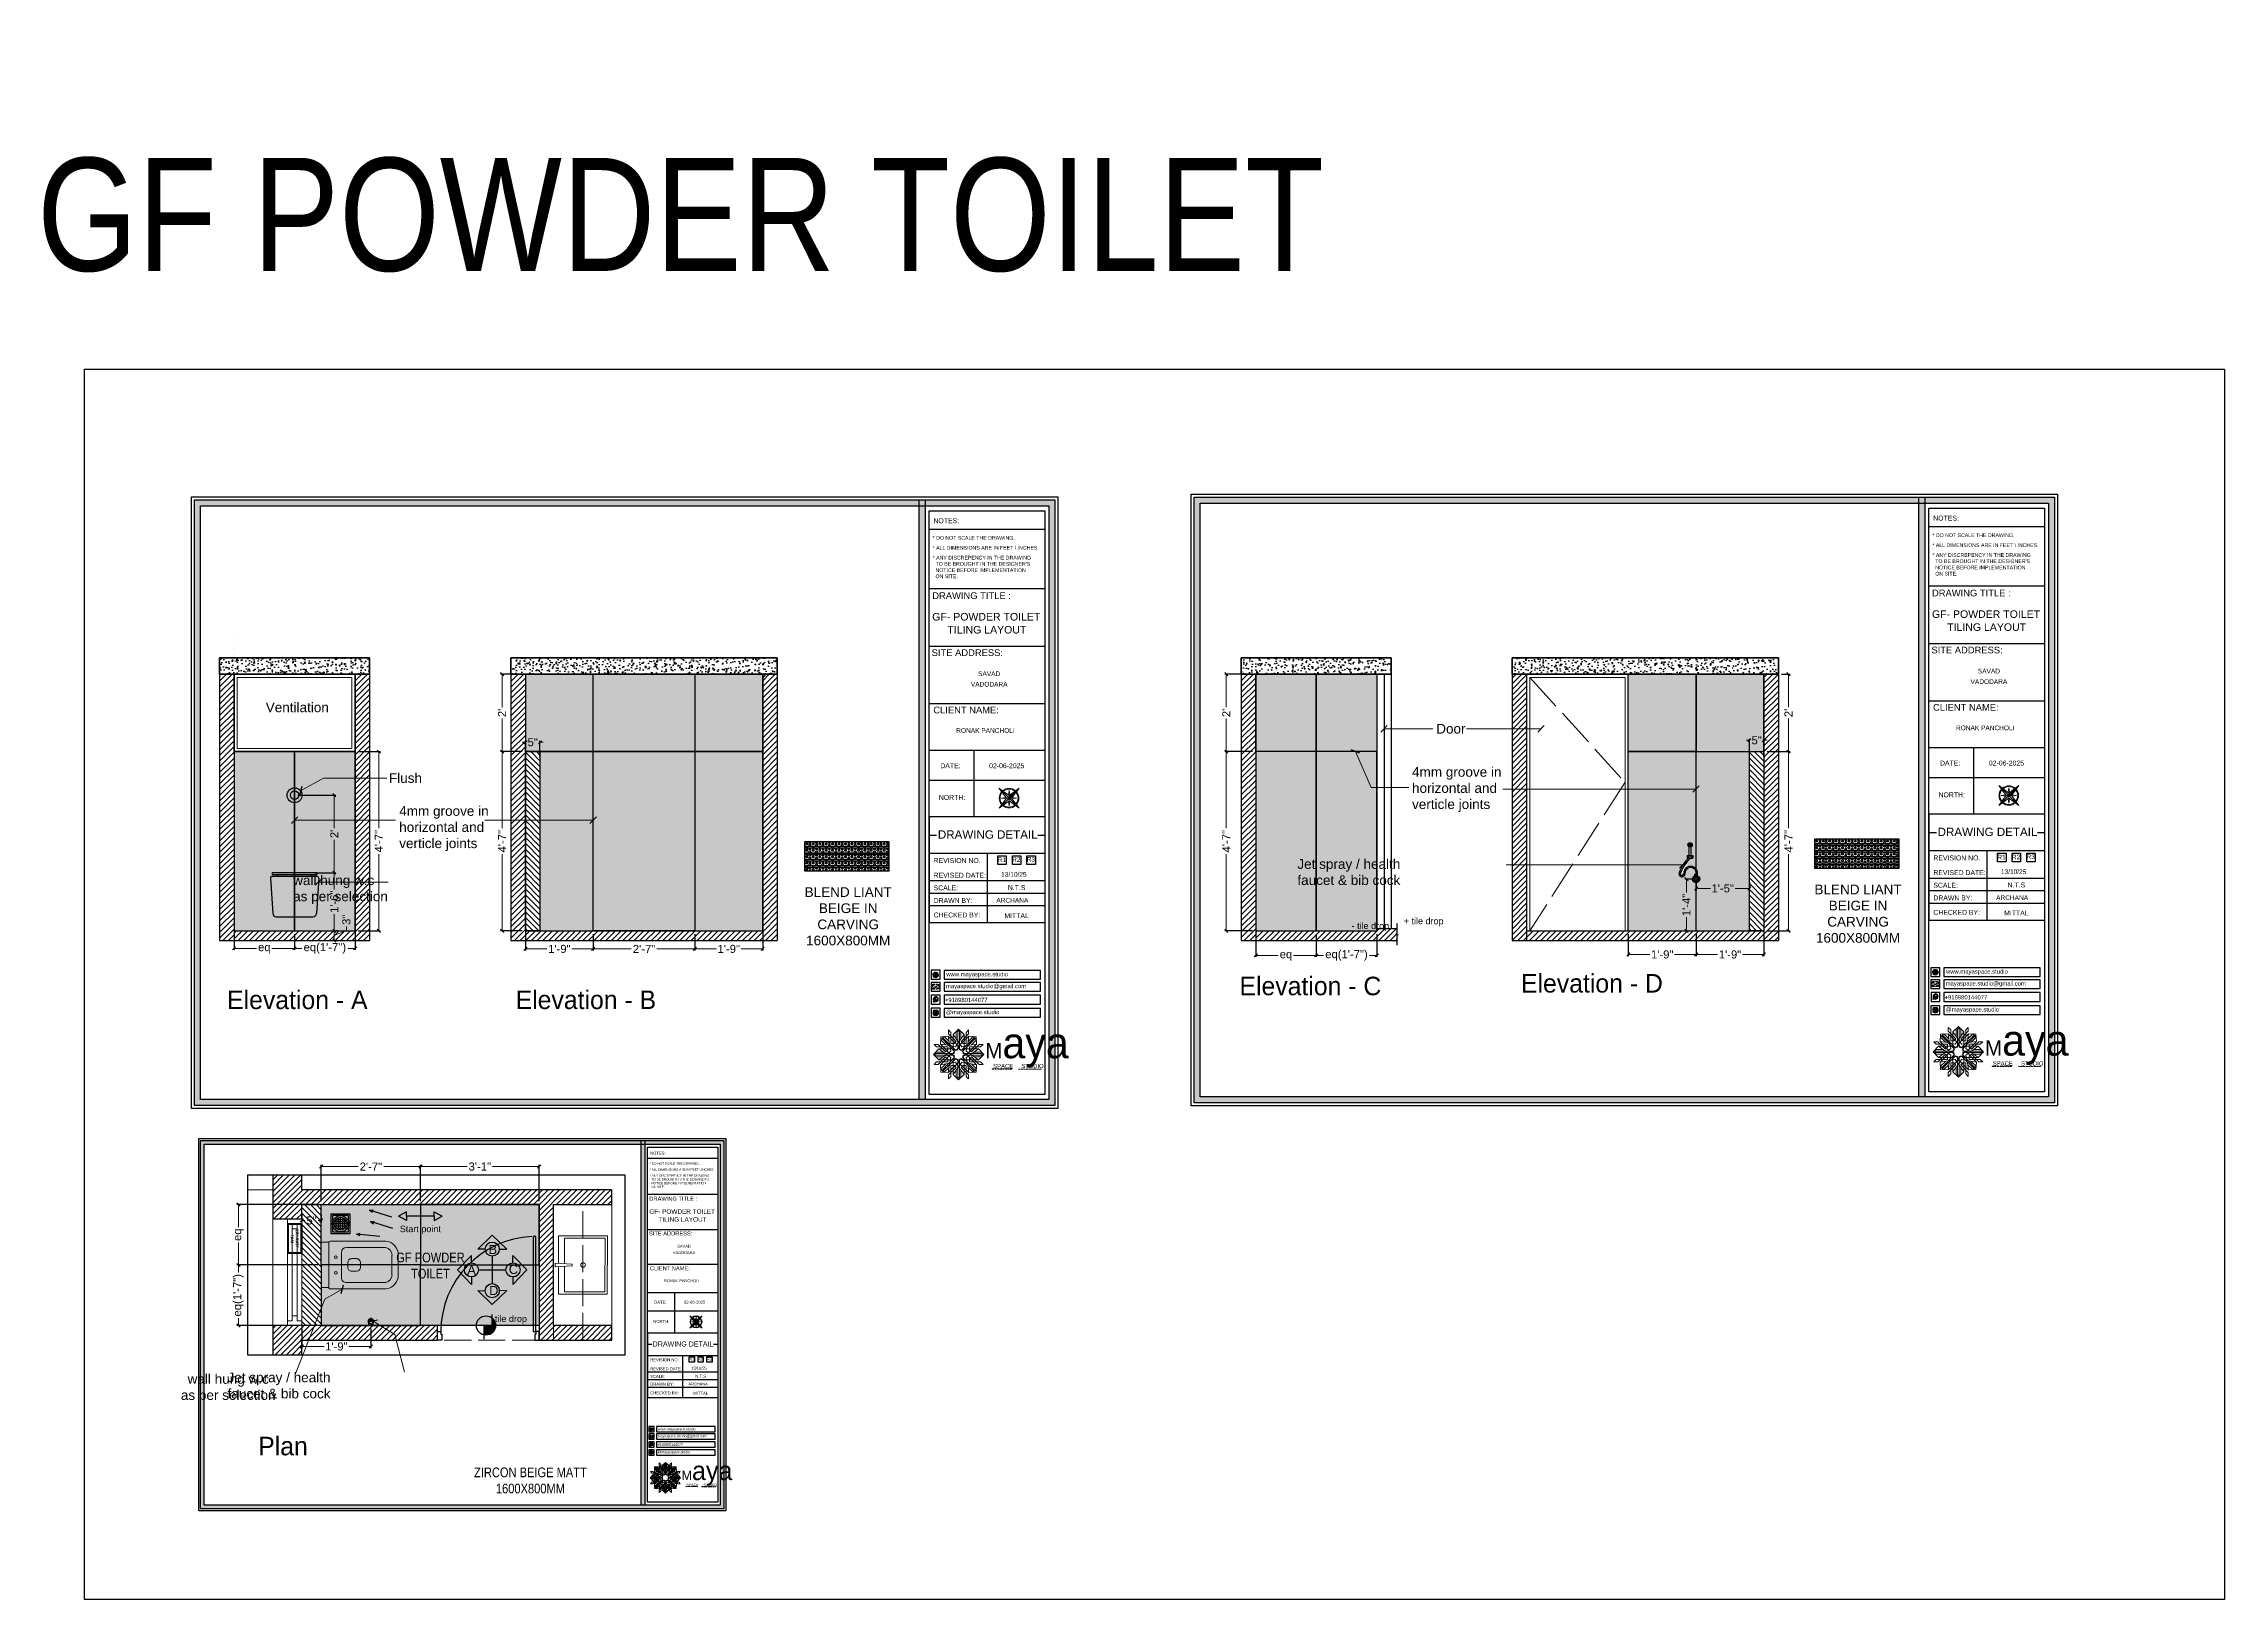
# Model space of a CAD drawing. Header units: millimetres. Extents: x 56222 to 3066687, y -650199 to -121287.
# Drawn here: x 148903 to 149579, y -182298 to -181816 of the extents above; entities that cross this region are included whole.
import ezdxf
from ezdxf.enums import TextEntityAlignment as Align

# ---------------------------------------------------------------- set-up
doc = ezdxf.new("R2010")
doc.units = ezdxf.units.MM
doc.header["$MEASUREMENT"] = 0
doc.header["$PDMODE"] = 35
doc.linetypes.add('ACAD_ISO02W100', pattern=[15, 12, -3])
doc.linetypes.add('DASHEDX2', pattern=[1.5, 1, -0.5])
doc.layers.get('Defpoints').update_dxf_attribs({"color": 220})
for name, color, linetype in [('AR DOOR', 40, 'Continuous'), ('AR ELE-5', 134, 'Continuous'), ('SANIT', 232, 'Continuous'), ('WC-DET', 8, 'Continuous'), ('WIN', 250, 'Continuous')]:
    doc.layers.add(name, color=color, linetype=linetype)
for name, color, linetype, lineweight in [('dim05', 1, 'Continuous', 13), ('Dimension', 10, 'DASHEDX2', 20), ('DIMENSIONS', 164, 'Continuous', 9), ('ELEC.', 5, 'Continuous', 20), ('Electrical', 84, 'Continuous', 30), ('ELEVATION', 250, 'Continuous', 9), ('FIRST FLOOR ( TEXT )', 7, 'Continuous', 9), ('Flooring', 253, 'Continuous', 30), ('FURNITURE', 32, 'Continuous', 9), ('GROUND FLOOR', 7, 'Continuous', 9), ('GROUND FLOOR  ( PLINE )', 251, 'Continuous', 30), ('GROUND FLOOR ( DW_RAIL )', 7, 'Continuous', 9), ('GROUND FLOOR ( STAIR )', 251, 'Continuous', 9), ('LABALLING', 1, 'Continuous', 25), ('NAME PLATE', 7, 'Continuous', 25), ('sec. mark', 5, 'Continuous', 25), ('SECOND FLOOR ( TEXT )', 7, 'Continuous', 9), ('Text', 7, 'Continuous', 15), ('title block', 7, 'Continuous', 9), ('wall', 7, 'Continuous', 30), ('XX~SLAB ( BEAM )~ ( DIM )', 7, 'Continuous', 9)]:
    doc.layers.add(name, color=color, linetype=linetype, lineweight=lineweight)
doc.layers.add('hatch', color=253, linetype='Continuous', lineweight=0, transparency=0.4)
doc.styles.add('Aerial', font='arial.ttf')
doc.styles.add('Arial', font='arial.ttf')
doc.styles.add("Cn_BT_0'-0", font='swissc.ttf')
doc.styles.add('Cn_BT_9 ( BOLD )', font='swisscb.ttf', dxfattribs={"height": 9})
doc.styles.add('DATE', font='swissc.ttf', dxfattribs={"height": 6.75})
doc.styles.add('KATHA', font='swissc.ttf')
doc.styles.get("Standard").update_dxf_attribs({"font": 'arial.ttf', "height": 6})
doc.dimstyles.new('ISO-25', dxfattribs={"dimtxt": 2.5, "dimasz": 1, "dimexe": 0.5, "dimexo": 1, "dimtad": 0, "dimdec": 1, "dimlunit": 4, "dimtxsty": 'Standard', "dimblk": 'OBLIQUE', "dimcen": 2.5, "dimclrd": 1, "dimclre": 1, "dimclrt": 5, "dimadec": 0, "dimazin": 0, "dimtfac": 1, "dimtdec": 1, "dimtmove": 0, "dimatfit": 3, "dimfxl": 1, "dimlwd": -1, "dimarcsym": 0})
doc.dimstyles.new('NEW ', dxfattribs={"dimtxt": 3, "dimasz": 2, "dimexe": 1, "dimexo": 1, "dimgap": 0.089996, "dimtad": 0, "dimtoh": 1, "dimzin": 3, "dimdsep": 46, "dimlunit": 4, "dimtxsty": 'Aerial', "dimblk": 'OBLIQUE', "dimcen": 0.089996, "dimdle": 1, "dimclrd": 252, "dimclre": 252, "dimclrt": 7, "dimadec": 0, "dimazin": 1, "dimtfac": 1, "dimtdec": 0, "dimtofl": 0, "dimtmove": 1, "dimatfit": 3, "dimldrblk": 'OBLIQUE', "dimfxl": 1, "dimtolj": 1, "dimtzin": 0, "dimlwd": 5, "dimlwe": 5, "dimarcsym": 0})
pattern_1 = [(180, (84.064, 139.1004), (-2e-16, -2), []), (180, (84.064, 139.6004), (-2e-16, -2), []), (90, (84.064, 139.1004), (-2, 1e-16), [-0.5, 0.5]), (90, (83.564, 139.1004), (-2, 1e-16), [-0.5, 0.5]), (90, (83.064, 139.1004), (-2, 1e-16), [0.5, -0.5]), (90, (82.564, 139.1004), (-2, 1e-16), [0.5, -0.5]), (180, (84.064, 140.1004), (-2e-16, -2), [0.5, -0.5]), (180, (84.064, 140.6004), (-2e-16, -2), [0.5, -0.5])]
pattern_2 = [(45, (39.841, 143.4339), (-0.8838834765, 0.8838834765), [])]

# ---------------------------------------------------------------- blocks, each defined once
blk = doc.blocks.new('*U18')
for points in [[(0, 0), (0, 1120), (-30, 1120), (-30, 0)], [(40, 0), (0, 0), (0, -30), (-10, -30), (-10, -100), (40, -100)], [(-1160, 0), (-1120, 0), (-1120, -30), (-1110, -30), (-1110, -100), (-1160, -100)]]:
    blk.add_lwpolyline(points, close=True)
at = {"layer": 'AR ELE-5', "linetype": 'ByBlock', "ltscale": 15}
blk.add_arc((2, -1), 1122, 92.373, 179.9653, dxfattribs=at)
blk = doc.blocks.new('A$C3EC62B37')
at = {"layer": 'FURNITURE', "lineweight": 30, "ltscale": 0.25, "true_color": 0xffffff}
h = blk.add_hatch(color=7, dxfattribs=at)
h.dxf.hatch_style = 1
h.paths.add_polyline_path([(-12.22, 0), (-12.22, 2.35), (-26.26, 2.35), (-26.26, 0)])
h.paths.add_polyline_path([(-26.26, 2.35), (-12.22, 2.35, 0.414214), (-11.83, 2.74), (-11.83, 19.96, 0.388639), (-16.24, 23.87), (-22.38, 23.87, 0.379499), (-26.65, 19.96), (-26.65, 2.74, 0.414214)])
h.paths.add_polyline_path([(-15.35, 6.26), (-23.13, 6.26, -0.414214), (-24.7, 7.83), (-24.7, 19.96, -0.349567), (-22.37, 21.91), (-16.24, 21.91, -0.364948), (-13.78, 19.96), (-13.78, 7.83, -0.414214)], flags=16)
h.paths.add_polyline_path([(-18.46, 8.22), (-20.02, 8.22, -0.414214), (-21.2, 9.39), (-21.2, 10.96, -0.414214), (-20.02, 12.13), (-18.46, 12.13, -0.414214), (-17.28, 10.96), (-17.28, 9.39, -0.414214)], flags=0)
h.paths.add_polyline_path([(-22.06, 4.53, -1), (-21.27, 4.53, -1)], flags=16)
at = {"layer": 'FURNITURE', "color": 0, "linetype": 'ByBlock', "lineweight": -2}
for p, q in [((-22.24, 23.87), (-16.24, 23.87)), ((-22.24, 21.91), (-16.24, 21.91)), ((-26.65, 2.74), (-26.65, 19.96)), ((-24.7, 7.83), (-24.7, 19.96)), ((-13.78, 7.83), (-13.78, 19.96)), ((-11.83, 2.74), (-11.83, 19.96)), ((-21.2, 9.39), (-21.2, 10.96)), ((-20.02, 12.13), (-18.46, 12.13)), ((-20.02, 8.22), (-18.46, 8.22)), ((-17.28, 9.39), (-17.28, 10.96)), ((-26.26, 2.35), (-12.22, 2.35)), ((-26.26, 2.35), (-26.26, 0)), ((-26.26, 0), (-12.22, 0)), ((-26.26, 0), (-12.22, 0)), ((-23.13, 6.26), (-15.35, 6.26)), ((-12.22, 2.35), (-12.22, 0))]:
    blk.add_line(p, q, dxfattribs=at)
for centre in [(-21.66, 4.53), (-16.81, 4.53)]:
    blk.add_circle(centre, 0.391, dxfattribs=at)
for centre, radius, start, end in [((-22.31, 19.5), 4.37, 89.08725, 174.03952), ((-22.31, 19.48), 2.44, 88.43702, 168.63483), ((-16.17, 19.5), 4.37, 5.96048, 90.91275), ((-16.17, 19.48), 2.44, 11.36517, 91.56298), ((-23.13, 7.83), 1.57, 180, 270), ((-20.02, 10.96), 1.17, 90, 180), ((-20.02, 9.39), 1.17, 180, 270), ((-18.46, 10.96), 1.17, 0, 90), ((-18.46, 9.39), 1.17, 270, 0), ((-15.35, 7.83), 1.57, 270, 0), ((-26.26, 2.74), 0.391, 180, 270), ((-12.22, 2.74), 0.391, 270, 0)]:
    blk.add_arc(centre, radius, start, end, dxfattribs=at)
blk = doc.blocks.new('A$C1B9B2090')
at = {"layer": 'Electrical', "ltscale": 10}
blk.add_line((0, 4.97), (10.08, 4.97), dxfattribs=at)
at = {"layer": 'Electrical', "ltscale": 2}
for points in [[(0, 0), (10.08, 0), (10.08, 4.97), (0, 4.97)], [(0.25, 0.25), (9.83, 0.25), (9.83, 4.72), (0.25, 4.72)]]:
    blk.add_lwpolyline(points, close=True, dxfattribs=at)
at = {"layer": 'Electrical', "ltscale": 2, "insert": (1.5, 3.92), "char_height": 1.05, "width": 7.1646, "attachment_point": 1}
blk.add_mtext('\\pxqc;{\\fMalgun Gothic|b1|i0|c0|p34;\\W5.565;\\C0;\\W1;EXHAUST \\P\\W7.7995;\\W1;FAN}', dxfattribs=at)
blk = doc.blocks.new('A$C775F2B7C')
at = {"layer": 'WC-DET', "color": 7}
for points in [[(0.02, 0.076), (0.007, 0.076, 0.150223), (0, 0.06), (0, 0.037), (0.007, 0.004, 0.333354), (0.011, 0), (0.025, 0), (0.038, 0, 0.333354), (0.043, 0.004), (0.05, 0.037), (0.05, 0.06, 0.150223), (0.043, 0.076), (0.03, 0.076)], [(0.025, 0.02), (0.012, 0.02, -0.354974), (0.007, 0.023), (0, 0.057)], [(0.02, 0.076), (0.02, 0.082, -0.414214), (0.021, 0.083), (0.025, 0.083)], [(0.025, 0.076), (0.02, 0.076, 0.150223)], [(0.03, 0.076), (0.03, 0.082, 0.414214), (0.029, 0.083), (0.025, 0.083)], [(0.025, 0.02), (0.038, 0.02, 0.354974), (0.042, 0.023), (0.05, 0.057)]]:
    blk.add_lwpolyline(points, format="xyb", dxfattribs=at)
at = {"layer": 'WC-DET'}
for points in [[(0, 0.063), (0.025, 0.063)], [(0, 0.057), (0.025, 0.057)], [(0.001, 0.065), (0.025, 0.065)], [(0.049, 0.065), (0.025, 0.065)], [(0.049, 0.063), (0.025, 0.063)], [(0.05, 0.057), (0.025, 0.057)]]:
    blk.add_lwpolyline(points, dxfattribs=at)
at = {"layer": 'WC-DET', "color": 7}
blk.add_lwpolyline([(0.03, 0.076), (0.025, 0.076)], dxfattribs=at)
blk = doc.blocks.new('NAHNYsquare')
at = {"color": 253}
for p, q in [((5, -2.99), (1, -2.99)), ((4.89, -2.32), (1.11, -2.32)), ((4.89, -3.65), (1.11, -3.65)), ((4.49, -1.65), (1.51, -1.65)), ((4.49, -4.32), (1.51, -4.32)), ((1.67, -4.48), (1.67, -1.49)), ((2.33, -4.87), (2.33, -1.1)), ((3, -0.99), (3, -4.99)), ((3.67, -4.87), (3.67, -1.1)), ((4.33, -4.48), (4.33, -1.49))]:
    blk.add_line(p, q, dxfattribs=at)
for points in [[(0, -5.99), (6, -5.99), (6, 0.01), (0, 0.01)], [(0.5, -5.49), (5.5, -5.49), (5.5, -0.49), (0.5, -0.49)]]:
    blk.add_lwpolyline(points, close=True)
for radius in [2.5, 2]:
    blk.add_circle((3, -2.99), radius)
blk = doc.blocks.new('sda sdasd')
at = {"ltscale": 0.25, "true_color": 0xffffff}
h = blk.add_hatch(color=7, dxfattribs=at)
h.dxf.hatch_style = 1
h.paths.add_polyline_path([(46521.76, -32072.17, 0.433848), (46521.2, -32071.58), (46507.32, -32071.58, 0.433848), (46506.76, -32072.17), (46507.49, -32083.1, 0.394848), (46508.6, -32084.15), (46519.92, -32084.15, 0.394848), (46521.03, -32083.1)])
h.paths.add_polyline_path([(46521.2, -32070.46), (46507.32, -32070.46), (46507.32, -32071.02), (46521.2, -32071.02)])
h.paths.add_polyline_path([(46519.53, -32071.02), (46508.99, -32071.02), (46508.99, -32071.58), (46519.53, -32071.58)])
at = {"layer": 'SANIT'}
for p, q in [((46506.76, -32072.17), (46507.49, -32083.1)), ((46507.32, -32070.46), (46507.32, -32071.02)), ((46507.32, -32070.46), (46521.2, -32070.46)), ((46507.32, -32071.02), (46521.2, -32071.02)), ((46507.32, -32071.58), (46521.2, -32071.58)), ((46508.99, -32071.02), (46508.99, -32071.58)), ((46519.53, -32071.02), (46519.53, -32071.58)), ((46521.76, -32072.17), (46521.03, -32083.1)), ((46521.2, -32070.46), (46521.2, -32071.02)), ((46508.6, -32084.15), (46519.92, -32084.15))]:
    blk.add_line(p, q, dxfattribs=at)
for centre, radius, start, end in [((46507.32, -32072.14), 0.558, 90, 183.81407), ((46521.2, -32072.14), 0.558, 356.18593, 90), ((46508.6, -32083.03), 1.12, 183.81407, 270), ((46519.92, -32083.03), 1.12, 270, 356.18593)]:
    blk.add_arc(centre, radius, start, end, dxfattribs=at)
blk = doc.blocks.new('_Oblique')
at = {"layer": 'wall', "color": 0, "lineweight": -2}
blk.add_line((-0.5, -0.5), (0.5, 0.5), dxfattribs=at)
blk = doc.blocks.new('*D718')
at = {"layer": 'Defpoints', "color": 0, "lineweight": 25, "transparency": 16777216}
for p in [(148963.57, -182175.24), (148989.24, -182175.24), (148989.24, -182193.99)]:
    blk.add_point(p, dxfattribs=at)
at = {"layer": 'dim05', "color": 1, "linetype": 'Continuous', "lineweight": -2, "transparency": 16777216}
for p, q in [((148988.24, -182175.24), (148963.07, -182175.24)), ((148988.24, -182193.99), (148963.07, -182193.99))]:
    blk.add_line(p, q, dxfattribs=at)
at = {"layer": 'dim05', "color": 1, "linetype": 'Continuous', "transparency": 16777216}
for p, q in [((148963.57, -182175.24), (148963.57, -182182.24)), ((148963.57, -182193.99), (148963.57, -182187))]:
    blk.add_line(p, q, dxfattribs=at)
at = {"layer": 'dim05', "color": 1, "transparency": 16777216}
for p, rotation in [((148963.57, -182175.24), 90), ((148963.57, -182193.99), 270)]:
    blk.add_blockref('_Oblique', p, dxfattribs=dict(at, rotation=rotation))
at = {"layer": 'dim05', "color": 5, "lineweight": 25, "transparency": 16777216, "insert": (148963.57, -182184.62), "char_height": 2.5, "attachment_point": 5, "rotation": 90, "style": 'Arial'}
blk.add_mtext('eq', dxfattribs=at)
blk = doc.blocks.new('*D719')
at = {"layer": 'Defpoints', "color": 0, "lineweight": 25, "transparency": 16777216}
for p in [(148989.24, -182193.99), (148963.57, -182212.74), (148989.24, -182212.74)]:
    blk.add_point(p, dxfattribs=at)
at = {"layer": 'dim05', "color": 1, "linetype": 'Continuous', "lineweight": -2, "transparency": 16777216}
for p, q in [((148988.24, -182193.99), (148963.07, -182193.99)), ((148988.24, -182212.74), (148963.07, -182212.74))]:
    blk.add_line(p, q, dxfattribs=at)
at = {"layer": 'dim05', "color": 1, "linetype": 'Continuous', "transparency": 16777216}
for p, q in [((148963.57, -182193.99), (148963.57, -182196.29)), ((148963.57, -182212.74), (148963.57, -182210.45))]:
    blk.add_line(p, q, dxfattribs=at)
at = {"layer": 'dim05', "color": 1, "transparency": 16777216}
for p, rotation in [((148963.57, -182193.99), 90), ((148963.57, -182212.74), 270)]:
    blk.add_blockref('_Oblique', p, dxfattribs=dict(at, rotation=rotation))
at = {"layer": 'dim05', "color": 5, "lineweight": 25, "transparency": 16777216, "insert": (148963.57, -182203.37), "char_height": 2.5, "attachment_point": 5, "rotation": 90, "style": 'Arial'}
blk.add_mtext('eq(1\'-7")', dxfattribs=at)
blk = doc.blocks.new('*D720')
at = {"layer": 'Defpoints', "color": 0, "lineweight": 25, "transparency": 16777216}
for p in [(148983.24, -182177.49), (148989.24, -182177.49), (148989.24, -182180.21)]:
    blk.add_point(p, dxfattribs=at)
at = {"layer": 'dim05', "color": 1, "linetype": 'Continuous', "lineweight": -2, "transparency": 16777216}
for p, q in [((148983.24, -182178.49), (148983.24, -182180.71)), ((148989.24, -182178.49), (148989.24, -182180.71))]:
    blk.add_line(p, q, dxfattribs=at)
at = {"layer": 'dim05', "color": 1, "linetype": 'Continuous', "transparency": 16777216}
for p, q in [((148983.24, -182180.21), (148984.18, -182180.21)), ((148989.24, -182180.21), (148988.31, -182180.21))]:
    blk.add_line(p, q, dxfattribs=at)
at = {"layer": 'dim05', "color": 1, "transparency": 16777216, "rotation": 180}
blk.add_blockref('_Oblique', (148983.24, -182180.21), dxfattribs=at)
at = {"layer": 'dim05', "color": 1, "transparency": 16777216}
blk.add_blockref('_Oblique', (148989.24, -182180.21), dxfattribs=at)
at = {"layer": 'dim05', "color": 5, "lineweight": 25, "transparency": 16777216, "insert": (148986.24, -182180.21), "char_height": 2.5, "attachment_point": 5, "style": 'Arial'}
blk.add_mtext('5"', dxfattribs=at)
blk = doc.blocks.new('*D721')
at = {"layer": 'Defpoints', "color": 0, "lineweight": 25, "transparency": 16777216}
for p in [(148983.24, -182212.74), (149004.62, -182212.74), (149004.62, -182219.24)]:
    blk.add_point(p, dxfattribs=at)
at = {"layer": 'dim05', "color": 1, "linetype": 'Continuous', "lineweight": -2, "transparency": 16777216}
for p, q in [((148983.24, -182213.74), (148983.24, -182219.74)), ((149004.62, -182213.74), (149004.62, -182219.74))]:
    blk.add_line(p, q, dxfattribs=at)
at = {"layer": 'dim05', "color": 1, "linetype": 'Continuous', "transparency": 16777216}
for p, q in [((148983.24, -182219.24), (148990.1, -182219.24)), ((149004.62, -182219.24), (148997.76, -182219.24))]:
    blk.add_line(p, q, dxfattribs=at)
at = {"layer": 'dim05', "color": 1, "transparency": 16777216, "rotation": 180}
blk.add_blockref('_Oblique', (148983.24, -182219.24), dxfattribs=at)
at = {"layer": 'dim05', "color": 1, "transparency": 16777216}
blk.add_blockref('_Oblique', (149004.62, -182219.24), dxfattribs=at)
at = {"layer": 'dim05', "color": 5, "lineweight": 25, "transparency": 16777216, "insert": (148993.93, -182219.24), "char_height": 2.5, "attachment_point": 5, "style": 'Arial'}
blk.add_mtext('1\'-9"', dxfattribs=at)
blk = doc.blocks.new('FSFSF')
at = {"color": 42, "lineweight": 5, "true_color": 0xe0ac11}
for p, q in [((28587.7, 131.2), (28591.1, 131.2)), ((28589.8, 129.1), (28587.7, 131.2)), ((28597.5, 124.8), (28591.1, 131.2)), ((28593.2, 131.5), (28593.5, 137.7)), ((28593.2, 131.5), (28601.7, 122.7)), ((28601.2, 130.2), (28593.2, 131.5)), ((28593.4, 135), (28594.6, 136.1)), ((28593.4, 135), (28597.6, 130.8)), ((28599.8, 138.1), (28593.5, 137.7)), ((28595.1, 136.7), (28594.5, 136.7)), ((28594.6, 136.1), (28594.6, 136.7)), ((28605.2, 125), (28594.6, 136.1)), ((28596.2, 137.9), (28595.1, 136.7)), ((28606.3, 126.1), (28595.1, 136.7)), ((28596.2, 137.9), (28600.5, 133.6)), ((28599.8, 138.1), (28608.6, 129.6)), ((28601, 130), (28599.8, 138.1)), ((28600, 143.5), (28600, 140.2)), ((28602.1, 141.4), (28600, 143.5)), ((28606.5, 133.8), (28600, 140.2)), ((28602.1, 141.4), (28602.1, 132)), ((28604.7, 132), (28602.1, 132)), ((28603.9, 139.7), (28608.6, 144.1)), ((28603.9, 126.6), (28603.9, 139.7)), ((28603.9, 139.7), (28608.6, 133)), ((28606.5, 133.8), (28604.7, 132)), ((28605.9, 129.2), (28608.6, 133)), ((28607.9, 142.2), (28606.6, 142.2)), ((28606.6, 142.2), (28606.6, 135.8)), ((28607.9, 142.2), (28608.6, 142.8)), ((28607.9, 142.2), (28607.9, 126.6)), ((28613.3, 139.7), (28608.6, 144.1)), ((28609.3, 142.2), (28608.6, 142.8)), ((28613.3, 139.7), (28608.6, 133)), ((28617.4, 138.1), (28608.6, 129.6)), ((28611.3, 129.2), (28608.6, 133)), ((28609.3, 142.2), (28609.3, 126.6)), ((28609.3, 142.2), (28610.6, 142.2)), ((28610.6, 142.2), (28610.6, 135.8)), ((28610.7, 133.8), (28617.1, 140.2)), ((28610.7, 133.8), (28612.4, 132)), ((28610.9, 126.1), (28622, 136.7)), ((28612, 125), (28622.6, 136.1)), ((28612.4, 132), (28615, 132)), ((28613.3, 126.6), (28613.3, 139.7)), ((28615, 141.4), (28617.1, 143.5)), ((28615, 141.4), (28615, 132)), ((28624, 131.5), (28615.5, 122.7)), ((28615.9, 130.2), (28624, 131.5)), ((28616.1, 130), (28617.4, 138.1)), ((28620.9, 137.9), (28616.7, 133.6)), ((28617.1, 143.5), (28617.1, 140.2)), ((28617.4, 138.1), (28623.6, 137.7)), ((28623.8, 135), (28619.6, 130.8)), ((28619.7, 124.8), (28626.1, 131.2)), ((28620.9, 137.9), (28622, 136.7)), ((28622, 136.7), (28622.6, 136.7)), ((28622.6, 136.1), (28622.6, 136.7)), ((28623.8, 135), (28622.6, 136.1)), ((28624, 131.5), (28623.6, 137.7)), ((28629.5, 131.2), (28626.1, 131.2)), ((28627.3, 129.1), (28629.5, 131.2)), ((28591.6, 127.4), (28587.2, 122.7)), ((28591.6, 117.9), (28587.2, 122.7)), ((28589.8, 116.2), (28587.7, 114.1)), ((28587.7, 114.1), (28591.1, 114.1)), ((28589, 123.3), (28588.4, 122.7)), ((28589, 122), (28588.4, 122.7)), ((28589, 123.3), (28589, 124.7)), ((28589, 124.7), (28595.4, 124.7)), ((28589, 123.3), (28604.7, 123.3)), ((28589, 122), (28604.7, 122)), ((28589, 122), (28589, 120.7)), ((28589, 120.7), (28595.4, 120.7)), ((28589.8, 129.1), (28599.3, 129.1)), ((28589.8, 116.2), (28599.3, 116.2)), ((28597.5, 120.5), (28591.1, 114.1)), ((28604.7, 127.4), (28591.6, 127.4)), ((28591.6, 127.4), (28598.2, 122.7)), ((28591.6, 117.9), (28598.2, 122.7)), ((28604.7, 117.9), (28591.6, 117.9)), ((28593.2, 113.9), (28601.7, 122.7)), ((28601.2, 115.1), (28593.2, 113.9)), ((28593.2, 113.9), (28593.5, 107.6)), ((28593.4, 110.3), (28597.6, 114.5)), ((28605.2, 120.4), (28594.6, 109.2)), ((28606.3, 119.1), (28595.1, 108.5)), ((28597.5, 124.8), (28599.3, 126.5)), ((28597.5, 120.5), (28599.3, 118.8)), ((28602.1, 125.4), (28598.2, 122.7)), ((28602.1, 119.9), (28598.2, 122.7)), ((28599.3, 126.5), (28599.3, 129.1)), ((28599.3, 118.8), (28599.3, 116.2)), ((28599.8, 107.2), (28608.6, 115.7)), ((28601, 115.2), (28599.8, 107.2)), ((28605.9, 129.2), (28601, 130)), ((28605.9, 116), (28601, 115.2)), ((28602.1, 125.4), (28601.2, 130.2)), ((28602.1, 119.9), (28601.2, 115.1)), ((28602.3, 123.3), (28601.7, 122.7)), ((28602.3, 122), (28601.7, 122.7)), ((28602.1, 103.8), (28602.1, 113.3)), ((28604.7, 113.3), (28602.1, 113.3)), ((28602.3, 123.3), (28603, 122.7)), ((28602.3, 122), (28603, 122.7)), ((28605.2, 125), (28603, 122.7)), ((28605.2, 120.4), (28603, 122.7)), ((28603.7, 126.5), (28603.7, 127.4)), ((28604.7, 126.5), (28603.7, 126.5)), ((28604.7, 118.8), (28603.7, 118.8)), ((28603.7, 118.8), (28603.7, 117.9)), ((28604.7, 127.6), (28603.9, 127.6)), ((28607.9, 126.6), (28603.9, 126.6)), ((28607.9, 118.6), (28603.9, 118.6)), ((28603.9, 118.6), (28603.9, 105.5)), ((28604.7, 117.7), (28603.9, 117.7)), ((28603.9, 105.5), (28608.6, 112.2)), ((28604.7, 126.6), (28604.7, 127.6)), ((28604.7, 123.3), (28604.7, 127.4)), ((28604.7, 122), (28604.7, 117.9)), ((28604.7, 118.6), (28604.7, 117.7)), ((28606.5, 111.5), (28604.7, 113.3)), ((28605.9, 116), (28608.6, 112.2)), ((28606.3, 126.1), (28608.6, 128.3)), ((28606.3, 119.1), (28608.6, 117)), ((28607.9, 128.9), (28608.6, 129.6)), ((28607.9, 128.9), (28608.6, 128.3)), ((28607.9, 103), (28607.9, 118.6)), ((28607.9, 116.3), (28608.6, 117)), ((28607.9, 116.3), (28608.6, 115.7)), ((28609.3, 128.9), (28608.6, 129.6)), ((28609.3, 128.9), (28608.6, 128.3)), ((28610.9, 126.1), (28608.6, 128.3)), ((28610.9, 119.1), (28608.6, 117)), ((28609.3, 116.3), (28608.6, 117)), ((28609.3, 116.3), (28608.6, 115.7)), ((28611.3, 116), (28608.6, 112.2)), ((28617.4, 107.2), (28608.6, 115.7)), ((28613.3, 105.5), (28608.6, 112.2)), ((28609.3, 126.6), (28613.3, 126.6)), ((28609.3, 118.6), (28613.3, 118.6)), ((28609.3, 103), (28609.3, 118.6)), ((28610.7, 111.5), (28612.4, 113.3)), ((28610.9, 119.1), (28622, 108.5)), ((28611.3, 129.2), (28616.1, 130)), ((28611.3, 116), (28616.1, 115.2)), ((28612, 125), (28614.2, 122.7)), ((28612, 120.4), (28614.2, 122.7)), ((28612, 120.4), (28622.6, 109.2)), ((28612.4, 113.3), (28615, 113.3)), ((28612.5, 126.6), (28612.5, 127.6)), ((28612.5, 127.6), (28613.3, 127.6)), ((28612.5, 123.3), (28612.5, 127.4)), ((28612.5, 127.4), (28625.6, 127.4)), ((28612.5, 126.5), (28613.5, 126.5)), ((28628.2, 123.3), (28612.5, 123.3)), ((28612.5, 122), (28612.5, 117.9)), ((28628.2, 122), (28612.5, 122)), ((28612.5, 118.8), (28613.5, 118.8)), ((28612.5, 118.6), (28612.5, 117.7)), ((28612.5, 117.9), (28625.6, 117.9)), ((28612.5, 117.7), (28613.3, 117.7)), ((28613.3, 118.6), (28613.3, 105.5)), ((28613.5, 126.5), (28613.5, 127.4)), ((28613.5, 118.8), (28613.5, 117.9)), ((28614.9, 123.3), (28614.2, 122.7)), ((28614.9, 122), (28614.2, 122.7)), ((28614.9, 123.3), (28615.5, 122.7)), ((28614.9, 122), (28615.5, 122.7)), ((28615, 103.8), (28615, 113.3)), ((28615.1, 125.4), (28615.9, 130.2)), ((28615.1, 125.4), (28619, 122.7)), ((28615.1, 119.9), (28619, 122.7)), ((28615.1, 119.9), (28615.9, 115.1)), ((28624, 113.9), (28615.5, 122.7)), ((28615.9, 115.1), (28624, 113.9)), ((28616.1, 115.2), (28617.4, 107.2)), ((28627.3, 129.1), (28617.9, 129.1)), ((28617.9, 126.5), (28617.9, 129.1)), ((28619.7, 124.8), (28617.9, 126.5)), ((28619.7, 120.5), (28617.9, 118.8)), ((28617.9, 118.8), (28617.9, 116.2)), ((28627.3, 116.2), (28617.9, 116.2)), ((28625.6, 127.4), (28619, 122.7)), ((28625.6, 117.9), (28619, 122.7)), ((28623.8, 110.3), (28619.6, 114.5)), ((28619.7, 120.5), (28626.1, 114.1)), ((28628.2, 124.7), (28621.8, 124.7)), ((28628.2, 120.7), (28621.8, 120.7)), ((28624, 113.9), (28623.6, 107.6)), ((28625.6, 127.4), (28630, 122.7)), ((28625.6, 117.9), (28630, 122.7)), ((28629.5, 114.1), (28626.1, 114.1)), ((28627.3, 116.2), (28629.5, 114.1)), ((28628.2, 123.3), (28628.2, 124.7)), ((28628.2, 123.3), (28628.8, 122.7)), ((28628.2, 122), (28628.8, 122.7)), ((28628.2, 122), (28628.2, 120.7)), ((28593.4, 110.3), (28594.6, 109.2)), ((28599.8, 107.2), (28593.5, 107.5)), ((28595.1, 108.5), (28594.5, 108.5)), ((28594.6, 109.2), (28594.6, 108.6)), ((28596.2, 107.4), (28595.1, 108.5)), ((28596.2, 107.4), (28600.5, 111.6)), ((28606.5, 111.5), (28600, 105.1)), ((28600, 101.7), (28600, 105.1)), ((28602.1, 103.8), (28600, 101.7)), ((28603.9, 105.5), (28608.6, 101.1)), ((28606.6, 103), (28606.6, 109.4)), ((28607.9, 103), (28606.6, 103)), ((28607.9, 103), (28608.6, 102.4)), ((28613.3, 105.5), (28608.6, 101.1)), ((28609.3, 103), (28608.6, 102.4)), ((28609.3, 103), (28610.6, 103)), ((28610.6, 103), (28610.6, 109.4)), ((28610.7, 111.5), (28617.1, 105.1)), ((28615, 103.8), (28617.1, 101.7)), ((28620.9, 107.4), (28616.7, 111.6)), ((28617.1, 101.7), (28617.1, 105.1)), ((28617.4, 107.2), (28623.6, 107.5)), ((28620.9, 107.4), (28622, 108.5)), ((28622, 108.5), (28622.6, 108.5)), ((28623.8, 110.3), (28622.6, 109.2)), ((28622.6, 109.2), (28622.6, 108.6))]:
    blk.add_line(p, q, dxfattribs=at)
blk = doc.blocks.new('hgwg')
at = {"layer": 'Dimension', "true_color": 0xd39e00}
h = blk.add_hatch(color=42, dxfattribs=at)
h.dxf.hatch_style = 1
h.paths.add_polyline_path([(27505.7, 45.1), (27494.3, 45.1), (27494.3, 44.9), (27505.7, 44.9)])
h = blk.add_hatch(color=42, dxfattribs=at)
h.dxf.hatch_style = 1
h.paths.add_polyline_path([(27523.3, 44.9), (27509.7, 44.9), (27509.7, 44.8), (27523.3, 44.8)])
at = {"layer": 'Dimension', "color": 42, "true_color": 0xd39e00}
for p, q in [((27494.3, 45.1), (27505.7, 45.1)), ((27494.3, 44.9), (27494.3, 45.1)), ((27494.3, 44.9), (27505.7, 44.9)), ((27505.7, 45.1), (27505.7, 44.9)), ((27509.7, 44.9), (27523.3, 44.9)), ((27509.7, 44.9), (27509.7, 44.8)), ((27509.7, 44.8), (27523.3, 44.8)), ((27523.3, 44.8), (27523.3, 44.9))]:
    blk.add_line(p, q, dxfattribs=at)
at = {"layer": 'Dimension', "color": 42, "true_color": 0xd39e00, "attachment_point": 1}
for s, width, insert, char_height in [('{\\fCinzel|b0|i0|c0|p2;\\H1.5x;M\\fAmsterdam One|b0|i0|c0|p2;\\H2x;aya}', 85.328, (27490.2, 69.2), 6), ('{\\fCinzel|b0|i0|c0|p2;SPACE     STUDIO}', 66.129, (27494.8, 47.9), 2.5)]:
    blk.add_mtext_dynamic_manual_height_columns(s, width=width, gutter_width=30, heights=[0], dxfattribs=dict(at, insert=insert, char_height=char_height))
blk = doc.blocks.new('QEGW4TG')
at = {"layer": 'Dimension', "true_color": 0x000000}
h = blk.add_hatch(color=18, dxfattribs=at)
h.dxf.hatch_style = 1
h.paths.add_polyline_path([(2.7, 1.9, 0.170513), (2.9, 2, 0.190337), (3.1, 2.2, 0.316231), (3.1, 2.3), (2.8, 2.4, 0.273721), (2.7, 2.3, 0.040749), (2.6, 2.3, -0.441282), (2.5, 2.2, -0.11828), (2.1, 2.6, -0.441282), (2.1, 2.7, 0.040749), (2.1, 2.8, 0.290083), (2.1, 2.9), (2, 3.2, 0.316231), (1.9, 3.2, 0.190337), (1.7, 3, 0.170513), (1.7, 2.7, 0.252784)], flags=0)
h.paths.add_polyline_path([(1.2, 2), (1, 1.3, 0.550912), (1.1, 1.2), (1.8, 1.4, 6.344125)])
h.paths.add_polyline_path([(1.8, 1.7), (1.4, 1.6), (1.5, 2, -9.071339)], flags=16)
h.paths.add_polyline_path([(3.1, 2.2, -0.17811), (2.9, 2, -0.170513), (2.7, 1.9, -0.252784), (1.7, 2.7, -0.170513), (1.7, 3, -0.17811), (1.9, 3.2, -0.370089), (2, 3.2), (2.1, 2.9, -0.307185), (2.1, 2.8, -0.041087), (2.1, 2.7, 0.321676), (2.1, 2.7, 0.126524), (2.6, 2.2, 0.312216), (2.6, 2.3, -0.041087), (2.7, 2.3, -0.290673), (2.8, 2.4), (3.1, 2.3, -0.370089)], flags=0)
h = blk.add_hatch(color=18, dxfattribs=at)
h.dxf.hatch_style = 1
h.paths.add_polyline_path([(2.8, 2.4, 0.273721), (2.7, 2.3, 0.040749), (2.6, 2.3, -0.441282), (2.5, 2.2, -0.11828), (2.1, 2.6, -0.441282), (2.1, 2.7, 0.040749), (2.1, 2.8, 0.290083), (2.1, 2.9), (2, 3.2, 0.316231), (1.9, 3.2, 0.190337), (1.7, 3, 0.170513), (1.7, 2.7, 0.252784), (2.7, 1.9, 0.170513), (2.9, 2, 0.190337), (3.1, 2.2, 0.316231), (3.1, 2.3)])
for p, q in [((1.2, 2), (1, 1.3)), ((1.1, 1.2), (1.8, 1.4)), ((1.5, 2), (1.4, 1.6)), ((1.4, 1.6), (1.8, 1.7)), ((2, 3.2), (2.1, 2.9)), ((3.1, 2.3), (2.8, 2.4))]:
    blk.add_line(p, q)
blk.add_lwpolyline([(0, 0), (4.7, 0), (4.7, 4.7), (0, 4.7)], close=True)
for centre, radius, start, end in [((1.1, 1.3), 0.0598, 164.8483, 282.1458), ((2.4, 2.6), 1.34, 241.4727, 205.6422), ((2.4, 2.6), 1.04, 235.9962, 210.8333), ((2.1, 2.9), 0.364, 118.9685, 159.3648), ((2.1, 2.9), 0.39, 159.7007, 198.4072), ((3, 3.2), 1.33, 201.4218, 258.1669), ((1.9, 3.1), 0.0896, 41.8985, 123.1344), ((2.1, 2.7), 0.066, 135.9932, 224.8892), ((2, 2.9), 0.104, 320.3924, 28.6971), ((1.7, 3.2), 0.586, 312.4617, 321.8728), ((3.1, 3.4), 1.31, 216.5455, 243.5279), ((2.6, 2.3), 0.066, 234.2482, 323.1441), ((3.1, 1.9), 0.586, 137.2645, 146.6756), ((2.8, 2.3), 0.104, 70.4402, 138.745), ((2.8, 2.3), 0.39, 260.7301, 299.4366), ((2.8, 2.3), 0.364, 299.7725, 340.1688), ((3, 2.2), 0.0896, 336.0029, 57.2388)]:
    blk.add_arc(centre, radius, start, end)
blk = doc.blocks.new('ASGERG')
at = {"layer": 'Dimension', "true_color": 0x000000}
h = blk.add_hatch(color=18, dxfattribs=at)
h.dxf.hatch_style = 1
h.paths.add_polyline_path([(1, 1.7, 0.353872), (1.7, 1), (3, 1, 0.353872), (3.7, 1.7), (3.7, 3, 0.353872), (3, 3.7), (1.7, 3.7, 0.353872), (1, 3)])
h.paths.add_polyline_path([(1.3, 3, -0.353872), (1.7, 3.4), (2.9, 3.4, -0.353872), (3.4, 3), (3.4, 1.7, -0.353872), (2.9, 1.3), (1.7, 1.3, -0.353872), (1.3, 1.7)], flags=16)
h.paths.add_polyline_path([(3, 2.3, -1), (1.6, 2.3, -1)], flags=0)
h.paths.add_polyline_path([(2.7, 2.3, -1), (1.9, 2.3, -1)], flags=0)
h.paths.add_polyline_path([(2.9, 3, -1), (3.2, 3, -1)], flags=0)
h.paths.add_polyline_path([(1.6, 2.3, 1), (3, 2.3, 1)], flags=0)
h = blk.add_hatch(color=18, dxfattribs=at)
h.dxf.hatch_style = 1
h.paths.add_polyline_path([(1.6, 2.3, 1), (3, 2.3, 1)])
h.paths.add_polyline_path([(2.7, 2.3, -1), (1.9, 2.3, -1)], flags=16)
h = blk.add_hatch(color=18, dxfattribs=at)
h.dxf.hatch_style = 1
h.paths.add_polyline_path([(3.2, 3, 1), (2.9, 3, 1)])
for p, q in [((1, 3), (1, 1.7)), ((1.3, 3), (1.3, 1.7)), ((1.7, 3.7), (3, 3.7)), ((2.9, 3.4), (1.7, 3.4)), ((2.9, 1.3), (1.7, 1.3)), ((1.7, 1), (3, 1)), ((3.4, 3), (3.4, 1.7)), ((3.7, 3), (3.7, 1.7))]:
    blk.add_line(p, q)
blk.add_lwpolyline([(0, 0), (4.7, 0), (4.7, 4.7), (0, 4.7)], close=True)
for centre, radius in [((2.3, 2.3), 0.694), ((2.3, 2.3), 0.414), ((3, 3), 0.168)]:
    blk.add_circle(centre, radius)
for centre, radius, start, end in [((1.8, 2.9), 0.778, 94.8631, 172.8127), ((1.8, 1.8), 0.778, 187.1873, 265.1369), ((1.8, 2.9), 0.491, 94.8631, 172.8127), ((1.8, 1.8), 0.491, 187.1873, 265.1369), ((2.9, 2.9), 0.491, 7.1873, 85.1369), ((2.9, 1.8), 0.491, 274.8631, 352.8127), ((2.9, 2.9), 0.778, 7.1873, 85.1369), ((2.9, 1.8), 0.778, 274.8631, 352.8127)]:
    blk.add_arc(centre, radius, start, end)
blk = doc.blocks.new('ETYETE')
at = {"layer": 'Dimension', "true_color": 0x000000}
h = blk.add_hatch(color=18, dxfattribs=at)
h.dxf.hatch_style = 1
h.paths.add_polyline_path([(3.8, 1.1, 0.414214), (4.1, 1.5), (4.1, 3.3, 0.414214), (3.8, 3.7), (0.9, 3.7, 0.414214), (0.6, 3.3), (0.6, 1.5, 0.414214), (0.9, 1.1)])
h.paths.add_polyline_path([(2.6, 2.2), (3.9, 1.3, -0.198912), (3.8, 1.3), (0.9, 1.3, -0.198912), (0.8, 1.3), (2.1, 2.2), (2.3, 2)], flags=16)
h.paths.add_polyline_path([(2.3, 2.2), (0.9, 3.5, -0.028783), (0.9, 3.5), (3.8, 3.5, -0.028783), (3.8, 3.5)], flags=16)
h.paths.add_polyline_path([(2.7, 2.3), (3.9, 3.5, -0.202482), (4, 3.3), (4, 1.5, -0.043076), (4, 1.5)], flags=16)
h.paths.add_polyline_path([(2, 2.3), (0.7, 1.5, -0.043076), (0.7, 1.5), (0.7, 3.3, -0.202482), (0.8, 3.5)], flags=16)
blk.add_lwpolyline([(0, 0), (4.7, 0), (4.7, 4.7), (0, 4.7)], close=True)
at = {"layer": 'Dimension', "color": 18, "true_color": 0x000000}
for p, q in [((0.6, 3.3), (0.6, 1.5)), ((0.7, 3.3), (0.7, 1.5)), ((0.7, 1.5), (2, 2.3)), ((0.8, 3.5), (2, 2.3)), ((0.8, 1.3), (2.1, 2.2)), ((0.9, 3.7), (3.8, 3.7)), ((0.9, 3.5), (3.8, 3.5)), ((0.9, 3.5), (2.3, 2.2)), ((0.9, 1.3), (3.8, 1.3)), ((0.9, 1.1), (3.8, 1.1)), ((2.1, 2.2), (2.3, 2)), ((2.3, 2.2), (3.8, 3.5)), ((2.3, 2), (2.6, 2.2)), ((3.9, 1.3), (2.6, 2.2)), ((2.7, 2.3), (3.9, 3.5)), ((4, 1.5), (2.7, 2.3)), ((4, 3.3), (4, 1.5)), ((4.1, 3.3), (4.1, 1.5))]:
    blk.add_line(p, q, dxfattribs=at)
for centre, radius, start, end in [((0.9, 3.3), 0.358, 90, 180), ((0.9, 1.5), 0.358, 180, 270), ((0.9, 3.3), 0.224, 134.2136, 180), ((0.9, 1.5), 0.224, 180, 189.8662), ((0.9, 1.5), 0.224, 225, 270), ((0.9, 3.3), 0.224, 90, 96.5948), ((3.8, 3.3), 0.358, 0, 90), ((3.8, 3.3), 0.224, 83.4052, 90), ((3.8, 1.5), 0.358, 270, 0), ((3.8, 1.5), 0.224, 270, 315), ((3.8, 3.3), 0.224, 0, 45.7864), ((3.8, 1.5), 0.224, 350.1338, 0)]:
    blk.add_arc(centre, radius, start, end, dxfattribs=at)
blk = doc.blocks.new('DTGWEGEARG')
at = {"layer": 'Dimension', "true_color": 0x000000}
h = blk.add_hatch(color=18, dxfattribs=at)
h.dxf.hatch_style = 1
h.paths.add_polyline_path([(3.8, 2.3, 1), (0.8, 2.3, 1)])
h.paths.add_polyline_path([(2.5, 1, 0.105795), (3, 1.6, -0.055205), (3.3, 1.4, -0.169822)], flags=16)
h.paths.add_polyline_path([(2.4, 1.1), (2.4, 1.7, -0.058279), (2.8, 1.6, -0.103353)], flags=16)
h.paths.add_polyline_path([(2.3, 1.1, -0.101741), (1.9, 1.6, -0.057171), (2.3, 1.7)], flags=16)
h.paths.add_polyline_path([(2.2, 1, -0.169822), (1.4, 1.4, -0.055205), (1.7, 1.6, 0.105795)], flags=16)
h.paths.add_polyline_path([(3, 1.7, 0.081336), (3.1, 2.3), (3.7, 2.3, -0.152069), (3.4, 1.5, 0.05687)], flags=16)
h.paths.add_polyline_path([(2.9, 1.8, 0.061945), (2.4, 1.8), (2.4, 2.3), (3, 2.3, -0.081344)], flags=16)
h.paths.add_polyline_path([(2.3, 1.8, 0.060923), (1.8, 1.8, -0.081344), (1.7, 2.3), (2.3, 2.3)], flags=16)
h.paths.add_polyline_path([(1.7, 1.7, 0.05687), (1.3, 1.5, -0.152069), (1, 2.3), (1.5, 2.3, 0.081336)], flags=16)
h.paths.add_polyline_path([(2.4, 2.4), (2.4, 2.8, 0.061945), (2.9, 2.9, -0.080009), (3, 2.4)], flags=16)
h.paths.add_polyline_path([(3.1, 2.4, 0.080116), (3, 3, 0.05687), (3.4, 3.2, 0.028258), (3.3, 3.3, -0.055205), (3, 3.1, 0.105795), (2.5, 3.7, -0.36029), (3.7, 2.4)], flags=16)
h.paths.add_polyline_path([(2.3, 2.4), (1.7, 2.4, -0.080009), (1.8, 2.9, 0.060923), (2.3, 2.8)], flags=16)
h.paths.add_polyline_path([(1.5, 2.4), (1, 2.4, -0.150466), (1.3, 3.2, 0.05687), (1.7, 3, 0.080116)], flags=16)
h.paths.add_polyline_path([(2.4, 3), (2.4, 3.6, -0.103353), (2.8, 3, -0.058279)], flags=16)
h.paths.add_polyline_path([(2.3, 3, -0.057171), (1.9, 3, -0.101741), (2.3, 3.5)], flags=16)
h.paths.add_polyline_path([(1.7, 3.1, -0.055205), (1.4, 3.3, -0.169822), (2.2, 3.7, 0.105795)], flags=16)
blk.add_lwpolyline([(0, 0), (4.7, 0), (4.7, 4.7), (0, 4.7)], close=True)
at = {"layer": 'Dimension', "color": 18, "true_color": 0x000000}
for p, q in [((1, 2.4), (1.5, 2.4)), ((1, 2.3), (1.5, 2.3)), ((1.7, 2.4), (2.3, 2.4)), ((1.7, 2.3), (2.3, 2.3)), ((2.3, 3.5), (2.3, 3)), ((2.3, 2.8), (2.3, 2.4)), ((2.3, 2.3), (2.3, 1.8)), ((2.3, 1.7), (2.3, 1.1)), ((2.4, 3.6), (2.4, 3)), ((2.4, 2.8), (2.4, 2.4)), ((2.4, 2.4), (3, 2.4)), ((2.4, 2.3), (3, 2.3)), ((2.4, 2.3), (2.4, 1.8)), ((2.4, 1.7), (2.4, 1.1)), ((3.1, 2.4), (3.7, 2.4)), ((3.1, 2.3), (3.7, 2.3))]:
    blk.add_line(p, q, dxfattribs=at)
blk.add_circle((2.3, 2.3), 1.49, dxfattribs=at)
for centre, radius, start, end in [((2.3, 2.3), 1.34, 142.3819, 176.6093), ((2.3, 2.3), 1.34, 183.0315, 217.6181), ((2.3, 4.7), 1.9, 236.1399, 249.1595), ((2.3, -0.1), 1.9, 110.8405, 123.8601), ((2.3, 2.3), 1.34, 97.3549, 135.9073), ((2.3, 4.7), 1.75, 236.7417, 249.3811), ((2.3, -0.1), 1.75, 110.6189, 123.2583), ((2.3, 2.3), 1.34, 224.0927, 262.6451), ((3.3, 2.3), 1.73, 159.0567, 177.3789), ((3.3, 2.3), 1.73, 182.3435, 200.9433), ((3.3, 2.3), 1.73, 129.9301, 154.0867), ((3.3, 2.3), 1.58, 158.8325, 177.1302), ((3.3, 2.3), 1.58, 182.5658, 201.1675), ((3.3, 2.3), 1.73, 205.9133, 230.0699), ((2.3, 4.7), 1.9, 253.6799, 267.6253), ((2.3, -0.1), 1.9, 92.3747, 106.3201), ((3.3, 2.3), 1.58, 130.1073, 153.3446), ((2.3, 4.7), 1.75, 254.3336, 267.422), ((2.3, -0.1), 1.75, 92.578, 105.6664), ((3.3, 2.3), 1.58, 206.6554, 229.8927), ((1.4, 2.3), 1.58, 26.6554, 50.2584), ((2.3, 4.7), 1.75, 272.3248, 285.6664), ((2.3, 4.7), 1.9, 272.1415, 286.3201), ((2.3, -0.1), 1.9, 73.6799, 87.8585), ((2.3, -0.1), 1.75, 74.3336, 87.6752), ((1.4, 2.3), 1.58, 309.7416, 333.3446), ((2.3, 2.3), 1.34, 3.3907, 82.6451), ((1.4, 2.3), 1.73, 25.9133, 50.0699), ((1.4, 2.3), 1.73, 309.9301, 334.0867), ((2.3, 2.3), 1.34, 277.3549, 315.9073), ((1.4, 2.3), 1.58, 2.8698, 21.1675), ((1.4, 2.3), 1.58, 338.8325, 357.4342), ((2.3, 4.7), 1.75, 290.6189, 303.2583), ((2.3, 4.7), 1.9, 290.8405, 303.8601), ((1.4, 2.3), 1.73, 2.6211, 20.9433), ((1.4, 2.3), 1.73, 339.0567, 357.6565), ((2.3, -0.1), 1.9, 56.1399, 69.1595), ((2.3, -0.1), 1.75, 56.7417, 69.3811), ((2.3, 2.3), 1.34, 322.3819, 356.9685)]:
    blk.add_arc(centre, radius, start, end, dxfattribs=at)
blk = doc.blocks.new('4t')
at = {"transparency": 33554607}
h = blk.add_hatch(color=1, dxfattribs=at)
h.dxf.hatch_style = 1
h.paths.add_polyline_path([(45531.3, -35822.3), (45529.2, -35821.8), (45528.1, -35837)])
h = blk.add_hatch(color=1, dxfattribs=at)
h.dxf.hatch_style = 1
h.paths.add_polyline_path([(45533.4, -35822.8), (45531.3, -35822.3), (45528.1, -35837)])
h = blk.add_hatch(color=1, dxfattribs=at)
h.dxf.hatch_style = 1
h.paths.add_polyline_path([(45531.8, -35820.2), (45529.2, -35821.8), (45531.3, -35822.3)])
h = blk.add_hatch(color=1, dxfattribs=at)
h.dxf.hatch_style = 1
h.paths.add_polyline_path([(45531.8, -35820.2), (45531.3, -35822.3), (45533.4, -35822.8)])
at = {"layer": 'title block', "color": 7, "lineweight": 9}
for p, q in [((45535.5, -35803.4), (45530.2, -35817.6)), ((45535.5, -35803.4), (45531.8, -35820.2)), ((45534.4, -35818.5), (45535.5, -35803.4)), ((45530.2, -35817.6), (45515, -35816.5)), ((45515, -35816.5), (45529.2, -35821.8)), ((45515, -35816.5), (45531.8, -35820.2)), ((45528.3, -35821.5), (45524.1, -35825.1)), ((45524.1, -35825.1), (45529.2, -35822.8)), ((45530.5, -35816.7), (45526.9, -35812.5)), ((45526.9, -35812.5), (45529.2, -35817.5)), ((45531.8, -35820.2), (45528.1, -35837)), ((45529.2, -35821.8), (45528.1, -35837)), ((45528.1, -35837), (45533.4, -35822.8)), ((45531.8, -35820.2), (45529.2, -35821.8)), ((45531.8, -35820.2), (45530.2, -35817.6)), ((45534.4, -35818.5), (45531.8, -35820.2)), ((45533.4, -35822.8), (45531.8, -35820.2)), ((45531.8, -35820.2), (45548.6, -35823.9)), ((45533.1, -35823.7), (45536.7, -35827.9)), ((45533.4, -35822.8), (45548.6, -35823.9)), ((45539.5, -35815.3), (45534.4, -35817.6)), ((45548.6, -35823.9), (45534.4, -35818.5)), ((45536.7, -35827.9), (45534.4, -35822.8)), ((45535.3, -35818.9), (45539.5, -35815.3))]:
    blk.add_line(p, q, dxfattribs=at)
for radius, start, end in [(11.8, 81.36, 163.7665), (10.8, 82.4286, 162.6979), (10.8, 352.4286, 72.6979), (11.8, 351.36, 73.7665), (11.8, 171.36, 253.7665), (10.8, 172.4286, 252.6979), (11.8, 261.36, 343.7665), (10.8, 262.4286, 342.6979)]:
    blk.add_arc((45531.8, -35820.2), radius, start, end, dxfattribs=at)
blk = doc.blocks.new('DF DF D')
at = {"layer": 'WIN'}
h = blk.add_hatch(color=256, dxfattribs=at)
h.dxf.hatch_style = 1
h.paths.add_polyline_path([(3351769.17, -515756.21), (3351769.17, -515753.29, 0.049939), (3351768.58, -515753.23, 0.699776), (3351766.66, -515758.48), (3351766.66, -515756.21)])
blk.add_lwpolyline([(3351769.17, -515752), (3351769.17, -515756.21), (3351766.66, -515756.21), (3351766.66, -515759.61)], dxfattribs=at)
blk.add_circle((3351768.58, -515756.21), 2.98, dxfattribs=at)
blk = doc.blocks.new('*D722')
at = {"layer": 'Defpoints', "color": 0, "lineweight": 25, "transparency": 16777216}
for p in [(149019.99, -182163.51), (148989.24, -182175.24), (149019.99, -182175.24)]:
    blk.add_point(p, dxfattribs=at)
at = {"layer": 'dim05', "color": 1, "linetype": 'Continuous', "lineweight": -2, "transparency": 16777216}
for p, q in [((148989.24, -182174.24), (148989.24, -182163.01)), ((149019.99, -182174.24), (149019.99, -182163.01))]:
    blk.add_line(p, q, dxfattribs=at)
at = {"layer": 'dim05', "color": 1, "linetype": 'Continuous', "transparency": 16777216}
for p, q in [((148989.24, -182163.51), (149000.65, -182163.51)), ((149019.99, -182163.51), (149008.59, -182163.51))]:
    blk.add_line(p, q, dxfattribs=at)
at = {"layer": 'dim05', "color": 1, "transparency": 16777216, "rotation": 180}
blk.add_blockref('_Oblique', (148989.24, -182163.51), dxfattribs=at)
at = {"layer": 'dim05', "color": 1, "transparency": 16777216}
blk.add_blockref('_Oblique', (149019.99, -182163.51), dxfattribs=at)
at = {"layer": 'dim05', "color": 5, "lineweight": 25, "transparency": 16777216, "insert": (149004.62, -182163.51), "char_height": 2.5, "attachment_point": 5, "style": 'Arial'}
blk.add_mtext('2\'-7"', dxfattribs=at)
blk = doc.blocks.new('*D723')
at = {"layer": 'Defpoints', "color": 0, "lineweight": 25, "transparency": 16777216}
for p in [(149056.74, -182163.51), (149019.99, -182170.74), (149056.74, -182175.24)]:
    blk.add_point(p, dxfattribs=at)
at = {"layer": 'dim05', "color": 1, "linetype": 'Continuous', "lineweight": -2, "transparency": 16777216}
for p, q in [((149019.99, -182169.74), (149019.99, -182163.01)), ((149056.74, -182174.24), (149056.74, -182163.01))]:
    blk.add_line(p, q, dxfattribs=at)
at = {"layer": 'dim05', "color": 1, "linetype": 'Continuous', "transparency": 16777216}
for p, q in [((149019.99, -182163.51), (149034.42, -182163.51)), ((149056.74, -182163.51), (149042.32, -182163.51))]:
    blk.add_line(p, q, dxfattribs=at)
at = {"layer": 'dim05', "color": 1, "transparency": 16777216, "rotation": 180}
blk.add_blockref('_Oblique', (149019.99, -182163.51), dxfattribs=at)
at = {"layer": 'dim05', "color": 1, "transparency": 16777216}
blk.add_blockref('_Oblique', (149056.74, -182163.51), dxfattribs=at)
at = {"layer": 'dim05', "color": 5, "lineweight": 25, "transparency": 16777216, "insert": (149038.37, -182163.51), "char_height": 2.5, "attachment_point": 5, "style": 'Arial'}
blk.add_mtext('3\'-1"', dxfattribs=at)
blk = doc.blocks.new('*D724')
at = {"layer": 'Defpoints', "color": 0, "lineweight": 25, "transparency": 16777216}
for p in [(149278.77, -182010.97, 0.01), (149269.65, -182034.97), (149278.77, -182034.97, 0)]:
    blk.add_point(p, dxfattribs=at)
at = {"layer": 'dim05', "color": 1, "linetype": 'Continuous', "lineweight": -2, "transparency": 16777216}
for p, q in [((149277.77, -182010.97), (149269.15, -182010.97)), ((149277.77, -182034.97), (149269.15, -182034.97))]:
    blk.add_line(p, q, dxfattribs=at)
at = {"layer": 'dim05', "color": 1, "linetype": 'Continuous', "transparency": 16777216}
for p, q in [((149269.65, -182010.97), (149269.65, -182021.17)), ((149269.65, -182034.97), (149269.65, -182024.76))]:
    blk.add_line(p, q, dxfattribs=at)
at = {"layer": 'dim05', "color": 1, "transparency": 16777216}
for p, rotation in [((149269.65, -182010.97), 90), ((149269.65, -182034.97), 270)]:
    blk.add_blockref('_Oblique', p, dxfattribs=dict(at, rotation=rotation))
at = {"layer": 'dim05', "color": 5, "lineweight": 25, "transparency": 16777216, "insert": (149269.65, -182022.97), "char_height": 2.5, "attachment_point": 5, "rotation": 90, "style": 'Arial'}
blk.add_mtext("2'", dxfattribs=at)
blk = doc.blocks.new('*D725')
at = {"layer": 'Defpoints', "color": 0, "lineweight": 25, "transparency": 16777216}
for p in [(149269.65, -182034.97), (149278.77, -182034.97, 0), (149278.77, -182090.47)]:
    blk.add_point(p, dxfattribs=at)
at = {"layer": 'dim05', "color": 1, "linetype": 'Continuous', "lineweight": -2, "transparency": 16777216}
for p, q in [((149277.77, -182034.97), (149269.15, -182034.97)), ((149277.77, -182090.47), (149269.15, -182090.47))]:
    blk.add_line(p, q, dxfattribs=at)
at = {"layer": 'dim05', "color": 1, "linetype": 'Continuous', "transparency": 16777216}
for p, q in [((149269.65, -182034.97), (149269.65, -182058.72)), ((149269.65, -182090.47), (149269.65, -182066.71))]:
    blk.add_line(p, q, dxfattribs=at)
at = {"layer": 'dim05', "color": 1, "transparency": 16777216}
for p, rotation in [((149269.65, -182034.97), 90), ((149269.65, -182090.47), 270)]:
    blk.add_blockref('_Oblique', p, dxfattribs=dict(at, rotation=rotation))
at = {"layer": 'dim05', "color": 5, "lineweight": 25, "transparency": 16777216, "insert": (149269.65, -182062.72), "char_height": 2.5, "attachment_point": 5, "rotation": 90, "style": 'Arial'}
blk.add_mtext('4\'-7"', dxfattribs=at)
blk = doc.blocks.new('*D726')
at = {"layer": 'Defpoints', "color": 0, "lineweight": 25, "transparency": 16777216}
for p in [(149278.77, -182090.47, 0), (149297.52, -182090.47, 0), (149297.52, -182098.09)]:
    blk.add_point(p, dxfattribs=at)
at = {"layer": 'dim05', "color": 1, "linetype": 'Continuous', "lineweight": -2, "transparency": 16777216}
for p, q in [((149278.77, -182091.47), (149278.77, -182098.59)), ((149297.52, -182091.47), (149297.52, -182098.59))]:
    blk.add_line(p, q, dxfattribs=at)
at = {"layer": 'dim05', "color": 1, "linetype": 'Continuous', "transparency": 16777216}
for p, q in [((149278.77, -182098.09), (149285.76, -182098.09)), ((149297.52, -182098.09), (149290.52, -182098.09))]:
    blk.add_line(p, q, dxfattribs=at)
at = {"layer": 'dim05', "color": 1, "transparency": 16777216, "rotation": 180}
blk.add_blockref('_Oblique', (149278.77, -182098.09), dxfattribs=at)
at = {"layer": 'dim05', "color": 1, "transparency": 16777216}
blk.add_blockref('_Oblique', (149297.52, -182098.09), dxfattribs=at)
at = {"layer": 'dim05', "color": 5, "lineweight": 25, "transparency": 16777216, "insert": (149288.14, -182098.09), "char_height": 2.5, "attachment_point": 5, "style": 'Arial'}
blk.add_mtext('eq', dxfattribs=at)
blk = doc.blocks.new('*D727')
at = {"layer": 'Defpoints', "color": 0, "lineweight": 25, "transparency": 16777216}
for p in [(149297.52, -182090.47, 0), (149316.27, -182090.47, 0), (149316.27, -182098.09)]:
    blk.add_point(p, dxfattribs=at)
at = {"layer": 'dim05', "color": 1, "linetype": 'Continuous', "lineweight": -2, "transparency": 16777216}
for p, q in [((149297.52, -182091.47), (149297.52, -182098.59)), ((149316.27, -182091.47), (149316.27, -182098.59))]:
    blk.add_line(p, q, dxfattribs=at)
at = {"layer": 'dim05', "color": 1, "linetype": 'Continuous', "transparency": 16777216}
for p, q in [((149297.52, -182098.09), (149299.81, -182098.09)), ((149316.27, -182098.09), (149313.97, -182098.09))]:
    blk.add_line(p, q, dxfattribs=at)
at = {"layer": 'dim05', "color": 1, "transparency": 16777216, "rotation": 180}
blk.add_blockref('_Oblique', (149297.52, -182098.09), dxfattribs=at)
at = {"layer": 'dim05', "color": 1, "transparency": 16777216}
blk.add_blockref('_Oblique', (149316.27, -182098.09), dxfattribs=at)
at = {"layer": 'dim05', "color": 5, "lineweight": 25, "transparency": 16777216, "insert": (149306.89, -182098.09), "char_height": 2.5, "attachment_point": 5, "style": 'Arial'}
blk.add_mtext('eq(1\'-7")', dxfattribs=at)
blk = doc.blocks.new('*D728')
at = {"layer": 'Defpoints', "color": 0, "lineweight": 25, "transparency": 16777216}
for p in [(149394.21, -182090.47), (149415.21, -182090.47), (149415.21, -182097.81)]:
    blk.add_point(p, dxfattribs=at)
at = {"layer": 'dim05', "color": 1, "linetype": 'Continuous', "lineweight": -2, "transparency": 16777216}
for p, q in [((149394.21, -182091.47), (149394.21, -182098.31)), ((149415.21, -182091.47), (149415.21, -182098.31))]:
    blk.add_line(p, q, dxfattribs=at)
at = {"layer": 'dim05', "color": 1, "linetype": 'Continuous', "transparency": 16777216}
for p, q in [((149394.21, -182097.81), (149400.88, -182097.81)), ((149415.21, -182097.81), (149408.54, -182097.81))]:
    blk.add_line(p, q, dxfattribs=at)
at = {"layer": 'dim05', "color": 1, "transparency": 16777216, "rotation": 180}
blk.add_blockref('_Oblique', (149394.21, -182097.81), dxfattribs=at)
at = {"layer": 'dim05', "color": 1, "transparency": 16777216}
blk.add_blockref('_Oblique', (149415.21, -182097.81), dxfattribs=at)
at = {"layer": 'dim05', "color": 5, "lineweight": 25, "transparency": 16777216, "insert": (149404.71, -182097.81), "char_height": 2.5, "attachment_point": 5, "style": 'Arial'}
blk.add_mtext('1\'-9"', dxfattribs=at)
blk = doc.blocks.new('*D729')
at = {"layer": 'Defpoints', "color": 0, "lineweight": 25, "transparency": 16777216}
for p in [(149415.21, -182090.47), (149436.21, -182090.47), (149436.21, -182097.81)]:
    blk.add_point(p, dxfattribs=at)
at = {"layer": 'dim05', "color": 1, "linetype": 'Continuous', "lineweight": -2, "transparency": 16777216}
for p, q in [((149415.21, -182091.47), (149415.21, -182098.31)), ((149436.21, -182091.47), (149436.21, -182098.31))]:
    blk.add_line(p, q, dxfattribs=at)
at = {"layer": 'dim05', "color": 1, "linetype": 'Continuous', "transparency": 16777216}
for p, q in [((149415.21, -182097.81), (149421.88, -182097.81)), ((149436.21, -182097.81), (149429.54, -182097.81))]:
    blk.add_line(p, q, dxfattribs=at)
at = {"layer": 'dim05', "color": 1, "transparency": 16777216, "rotation": 180}
blk.add_blockref('_Oblique', (149415.21, -182097.81), dxfattribs=at)
at = {"layer": 'dim05', "color": 1, "transparency": 16777216}
blk.add_blockref('_Oblique', (149436.21, -182097.81), dxfattribs=at)
at = {"layer": 'dim05', "color": 5, "lineweight": 25, "transparency": 16777216, "insert": (149425.71, -182097.81), "char_height": 2.5, "attachment_point": 5, "style": 'Arial'}
blk.add_mtext('1\'-9"', dxfattribs=at)
blk = doc.blocks.new('*D730')
at = {"layer": 'Defpoints', "color": 0, "lineweight": 25, "transparency": 16777216}
for p in [(149436.21, -182034.97), (149436.21, -182090.47), (149443.83, -182090.47)]:
    blk.add_point(p, dxfattribs=at)
at = {"layer": 'dim05', "color": 1, "linetype": 'Continuous', "lineweight": -2, "transparency": 16777216}
for p, q in [((149437.21, -182034.97), (149444.33, -182034.97)), ((149437.21, -182090.47), (149444.33, -182090.47))]:
    blk.add_line(p, q, dxfattribs=at)
at = {"layer": 'dim05', "color": 1, "linetype": 'Continuous', "transparency": 16777216}
for p, q in [((149443.83, -182034.97), (149443.83, -182058.72)), ((149443.83, -182090.47), (149443.83, -182066.71))]:
    blk.add_line(p, q, dxfattribs=at)
at = {"layer": 'dim05', "color": 1, "transparency": 16777216}
for p, rotation in [((149443.83, -182034.97), 90), ((149443.83, -182090.47), 270)]:
    blk.add_blockref('_Oblique', p, dxfattribs=dict(at, rotation=rotation))
at = {"layer": 'dim05', "color": 5, "lineweight": 25, "transparency": 16777216, "insert": (149443.83, -182062.72), "char_height": 2.5, "attachment_point": 5, "rotation": 90, "style": 'Arial'}
blk.add_mtext('4\'-7"', dxfattribs=at)
blk = doc.blocks.new('*D731')
at = {"layer": 'Defpoints', "color": 0, "lineweight": 25, "transparency": 16777216}
for p in [(149436.21, -182031.47), (149431.71, -182037.47), (149436.21, -182037.47)]:
    blk.add_point(p, dxfattribs=at)
at = {"layer": 'dim05', "color": 1, "linetype": 'Continuous', "transparency": 16777216}
for p, q in [((149431.71, -182031.47), (149430.71, -182031.47)), ((149431.71, -182031.47), (149431.9, -182031.47)), ((149436.21, -182031.47), (149436.02, -182031.47)), ((149436.21, -182031.47), (149437.21, -182031.47))]:
    blk.add_line(p, q, dxfattribs=at)
at = {"layer": 'dim05', "color": 1, "linetype": 'Continuous', "lineweight": -2, "transparency": 16777216}
for p, q in [((149431.71, -182036.47), (149431.71, -182030.97)), ((149436.21, -182036.47), (149436.21, -182030.97))]:
    blk.add_line(p, q, dxfattribs=at)
at = {"layer": 'dim05', "color": 1, "transparency": 16777216}
blk.add_blockref('_Oblique', (149431.71, -182031.47), dxfattribs=at)
at = {"layer": 'dim05', "color": 1, "transparency": 16777216, "rotation": 180}
blk.add_blockref('_Oblique', (149436.21, -182031.47), dxfattribs=at)
at = {"layer": 'dim05', "color": 5, "lineweight": 25, "transparency": 16777216, "insert": (149433.96, -182031.47), "char_height": 2.5, "attachment_point": 5, "style": 'Arial'}
blk.add_mtext('5"', dxfattribs=at)
blk = doc.blocks.new('*D732')
at = {"layer": 'Defpoints', "color": 0, "lineweight": 25, "transparency": 16777216}
for p in [(149440.71, -182010.97, 0.01), (149443.83, -182010.97), (149436.21, -182034.97)]:
    blk.add_point(p, dxfattribs=at)
at = {"layer": 'dim05', "color": 1, "linetype": 'Continuous', "lineweight": -2, "transparency": 16777216}
for p, q in [((149441.71, -182010.97), (149444.33, -182010.97)), ((149437.21, -182034.97), (149444.33, -182034.97))]:
    blk.add_line(p, q, dxfattribs=at)
at = {"layer": 'dim05', "color": 1, "linetype": 'Continuous', "transparency": 16777216}
for p, q in [((149443.83, -182010.97), (149443.83, -182021.17)), ((149443.83, -182034.97), (149443.83, -182024.76))]:
    blk.add_line(p, q, dxfattribs=at)
at = {"layer": 'dim05', "color": 1, "transparency": 16777216}
for p, rotation in [((149443.83, -182010.97), 90), ((149443.83, -182034.97), 270)]:
    blk.add_blockref('_Oblique', p, dxfattribs=dict(at, rotation=rotation))
at = {"layer": 'dim05', "color": 5, "lineweight": 25, "transparency": 16777216, "insert": (149443.83, -182022.97), "char_height": 2.5, "attachment_point": 5, "rotation": 90, "style": 'Arial'}
blk.add_mtext("2'", dxfattribs=at)
blk = doc.blocks.new('*D733')
at = {"layer": 'Defpoints', "color": 0, "lineweight": 25, "transparency": 16777216}
for p in [(148986.51, -182072.47, -0.13), (148993.29, -182072.47), (148980.97, -182090.47, -0.12)]:
    blk.add_point(p, dxfattribs=at)
at = {"layer": 'dim05', "color": 1, "linetype": 'Continuous', "lineweight": -2, "transparency": 16777216}
for p, q in [((148987.51, -182072.47), (148993.79, -182072.47)), ((148981.97, -182090.47), (148993.79, -182090.47))]:
    blk.add_line(p, q, dxfattribs=at)
at = {"layer": 'dim05', "color": 1, "linetype": 'Continuous', "transparency": 16777216}
for p, q in [((148993.29, -182072.47), (148993.29, -182077.64)), ((148993.29, -182090.47), (148993.29, -182085.3))]:
    blk.add_line(p, q, dxfattribs=at)
at = {"layer": 'dim05', "color": 1, "transparency": 16777216}
for p, rotation in [((148993.29, -182072.47), 90), ((148993.29, -182090.47), 270)]:
    blk.add_blockref('_Oblique', p, dxfattribs=dict(at, rotation=rotation))
at = {"layer": 'dim05', "color": 5, "lineweight": 25, "transparency": 16777216, "insert": (148993.29, -182081.47), "char_height": 2.5, "attachment_point": 5, "rotation": 90, "style": 'Arial'}
blk.add_mtext('1\'-6"', dxfattribs=at)
blk = doc.blocks.new('*D734')
at = {"layer": 'Defpoints', "color": 0, "lineweight": 25, "transparency": 16777216}
for p in [(148980.97, -182048.47, -0.13), (148993.29, -182048.47), (148986.24, -182072.47, -0.13)]:
    blk.add_point(p, dxfattribs=at)
at = {"layer": 'dim05', "color": 1, "linetype": 'Continuous', "lineweight": -2, "transparency": 16777216}
for p, q in [((148981.97, -182048.47), (148993.79, -182048.47)), ((148987.24, -182072.47), (148993.79, -182072.47))]:
    blk.add_line(p, q, dxfattribs=at)
at = {"layer": 'dim05', "color": 1, "linetype": 'Continuous', "transparency": 16777216}
for p, q in [((148993.29, -182048.47), (148993.29, -182058.67)), ((148993.29, -182072.47), (148993.29, -182062.26))]:
    blk.add_line(p, q, dxfattribs=at)
at = {"layer": 'dim05', "color": 1, "transparency": 16777216}
for p, rotation in [((148993.29, -182048.47), 90), ((148993.29, -182072.47), 270)]:
    blk.add_blockref('_Oblique', p, dxfattribs=dict(at, rotation=rotation))
at = {"layer": 'dim05', "color": 5, "lineweight": 25, "transparency": 16777216, "insert": (148993.29, -182060.47), "char_height": 2.5, "attachment_point": 5, "rotation": 90, "style": 'Arial'}
blk.add_mtext("2'", dxfattribs=at)
blk = doc.blocks.new('*D735')
at = {"layer": 'Defpoints', "color": 0, "lineweight": 25, "transparency": 16777216}
for p in [(148999.72, -182034.97, -0.12), (148999.72, -182090.47), (149007.06, -182090.47)]:
    blk.add_point(p, dxfattribs=at)
at = {"layer": 'dim05', "color": 1, "linetype": 'Continuous', "lineweight": -2, "transparency": 16777216}
for p, q in [((149000.72, -182034.97), (149007.56, -182034.97)), ((149000.72, -182090.47), (149007.56, -182090.47))]:
    blk.add_line(p, q, dxfattribs=at)
at = {"layer": 'dim05', "color": 1, "linetype": 'Continuous', "transparency": 16777216}
for p, q in [((149007.06, -182034.97), (149007.06, -182058.72)), ((149007.06, -182090.47), (149007.06, -182066.71))]:
    blk.add_line(p, q, dxfattribs=at)
at = {"layer": 'dim05', "color": 1, "transparency": 16777216}
for p, rotation in [((149007.06, -182034.97), 90), ((149007.06, -182090.47), 270)]:
    blk.add_blockref('_Oblique', p, dxfattribs=dict(at, rotation=rotation))
at = {"layer": 'dim05', "color": 5, "lineweight": 25, "transparency": 16777216, "insert": (149007.06, -182062.72), "char_height": 2.5, "attachment_point": 5, "rotation": 90, "style": 'Arial'}
blk.add_mtext('4\'-7"', dxfattribs=at)
blk = doc.blocks.new('*D736')
at = {"layer": 'Defpoints', "color": 0, "lineweight": 25, "transparency": 16777216}
for p in [(149045.26, -182034.97), (149052.51, -182034.97), (149052.51, -182090.47)]:
    blk.add_point(p, dxfattribs=at)
at = {"layer": 'dim05', "color": 1, "linetype": 'Continuous', "lineweight": -2, "transparency": 16777216}
for p, q in [((149051.51, -182034.97), (149044.76, -182034.97)), ((149051.51, -182090.47), (149044.76, -182090.47))]:
    blk.add_line(p, q, dxfattribs=at)
at = {"layer": 'dim05', "color": 1, "linetype": 'Continuous', "transparency": 16777216}
for p, q in [((149045.26, -182034.97), (149045.26, -182058.72)), ((149045.26, -182090.47), (149045.26, -182066.71))]:
    blk.add_line(p, q, dxfattribs=at)
at = {"layer": 'dim05', "color": 1, "transparency": 16777216}
for p, rotation in [((149045.26, -182034.97), 90), ((149045.26, -182090.47), 270)]:
    blk.add_blockref('_Oblique', p, dxfattribs=dict(at, rotation=rotation))
at = {"layer": 'dim05', "color": 5, "lineweight": 25, "transparency": 16777216, "insert": (149045.26, -182062.72), "char_height": 2.5, "attachment_point": 5, "rotation": 90, "style": 'Arial'}
blk.add_mtext('4\'-7"', dxfattribs=at)
blk = doc.blocks.new('*D737')
at = {"layer": 'Defpoints', "color": 0, "lineweight": 25, "transparency": 16777216}
for p in [(149052.51, -182090.47, -0.13), (149073.51, -182090.47), (149073.51, -182096.09)]:
    blk.add_point(p, dxfattribs=at)
at = {"layer": 'dim05', "color": 1, "linetype": 'Continuous', "lineweight": -2, "transparency": 16777216}
for p, q in [((149052.51, -182091.47), (149052.51, -182096.59)), ((149073.51, -182091.47), (149073.51, -182096.59))]:
    blk.add_line(p, q, dxfattribs=at)
at = {"layer": 'dim05', "color": 1, "linetype": 'Continuous', "transparency": 16777216}
for p, q in [((149052.51, -182096.09), (149059.18, -182096.09)), ((149073.51, -182096.09), (149066.84, -182096.09))]:
    blk.add_line(p, q, dxfattribs=at)
at = {"layer": 'dim05', "color": 1, "transparency": 16777216, "rotation": 180}
blk.add_blockref('_Oblique', (149052.51, -182096.09), dxfattribs=at)
at = {"layer": 'dim05', "color": 1, "transparency": 16777216}
blk.add_blockref('_Oblique', (149073.51, -182096.09), dxfattribs=at)
at = {"layer": 'dim05', "color": 5, "lineweight": 25, "transparency": 16777216, "insert": (149063.01, -182096.09), "char_height": 2.5, "attachment_point": 5, "style": 'Arial'}
blk.add_mtext('1\'-9"', dxfattribs=at)
blk = doc.blocks.new('*D738')
at = {"layer": 'Defpoints', "color": 0, "lineweight": 25, "transparency": 16777216}
for p in [(148962.22, -182090.47, -0.12), (148980.97, -182090.47, -0.12), (148980.97, -182095.91)]:
    blk.add_point(p, dxfattribs=at)
at = {"layer": 'dim05', "color": 1, "linetype": 'Continuous', "lineweight": -2, "transparency": 16777216}
for p, q in [((148962.22, -182091.47), (148962.22, -182096.41)), ((148980.97, -182091.47), (148980.97, -182096.41))]:
    blk.add_line(p, q, dxfattribs=at)
at = {"layer": 'dim05', "color": 1, "linetype": 'Continuous', "transparency": 16777216}
for p, q in [((148962.22, -182095.91), (148969.22, -182095.91)), ((148980.97, -182095.91), (148973.97, -182095.91))]:
    blk.add_line(p, q, dxfattribs=at)
at = {"layer": 'dim05', "color": 1, "transparency": 16777216, "rotation": 180}
blk.add_blockref('_Oblique', (148962.22, -182095.91), dxfattribs=at)
at = {"layer": 'dim05', "color": 1, "transparency": 16777216}
blk.add_blockref('_Oblique', (148980.97, -182095.91), dxfattribs=at)
at = {"layer": 'dim05', "color": 5, "lineweight": 25, "transparency": 16777216, "insert": (148971.6, -182095.91), "char_height": 2.5, "attachment_point": 5, "style": 'Arial'}
blk.add_mtext('eq', dxfattribs=at)
blk = doc.blocks.new('*D739')
at = {"layer": 'Defpoints', "color": 0, "lineweight": 25, "transparency": 16777216}
for p in [(148980.97, -182090.47, -0.12), (148999.72, -182090.47, -0.12), (148980.97, -182095.91)]:
    blk.add_point(p, dxfattribs=at)
at = {"layer": 'dim05', "color": 1, "linetype": 'Continuous', "lineweight": -2, "transparency": 16777216}
for p, q in [((148980.97, -182091.47), (148980.97, -182096.41)), ((148999.72, -182091.47), (148999.72, -182096.41))]:
    blk.add_line(p, q, dxfattribs=at)
at = {"layer": 'dim05', "color": 1, "linetype": 'Continuous', "transparency": 16777216}
for p, q in [((148980.97, -182095.91), (148983.26, -182095.91)), ((148999.72, -182095.91), (148997.43, -182095.91))]:
    blk.add_line(p, q, dxfattribs=at)
at = {"layer": 'dim05', "color": 1, "transparency": 16777216, "rotation": 180}
blk.add_blockref('_Oblique', (148980.97, -182095.91), dxfattribs=at)
at = {"layer": 'dim05', "color": 1, "transparency": 16777216}
blk.add_blockref('_Oblique', (148999.72, -182095.91), dxfattribs=at)
at = {"layer": 'dim05', "color": 5, "lineweight": 25, "transparency": 16777216, "insert": (148990.35, -182095.91), "char_height": 2.5, "attachment_point": 5, "style": 'Arial'}
blk.add_mtext('eq(1\'-7")', dxfattribs=at)
blk = doc.blocks.new('*D740')
at = {"layer": 'Defpoints', "color": 0, "lineweight": 25, "transparency": 16777216}
for p in [(149073.51, -182090.47), (149105.01, -182090.47), (149105.01, -182096.09)]:
    blk.add_point(p, dxfattribs=at)
at = {"layer": 'dim05', "color": 1, "linetype": 'Continuous', "lineweight": -2, "transparency": 16777216}
for p, q in [((149073.51, -182091.47), (149073.51, -182096.59)), ((149105.01, -182091.47), (149105.01, -182096.59))]:
    blk.add_line(p, q, dxfattribs=at)
at = {"layer": 'dim05', "color": 1, "linetype": 'Continuous', "transparency": 16777216}
for p, q in [((149073.51, -182096.09), (149085.29, -182096.09)), ((149105.01, -182096.09), (149093.23, -182096.09))]:
    blk.add_line(p, q, dxfattribs=at)
at = {"layer": 'dim05', "color": 1, "transparency": 16777216, "rotation": 180}
blk.add_blockref('_Oblique', (149073.51, -182096.09), dxfattribs=at)
at = {"layer": 'dim05', "color": 1, "transparency": 16777216}
blk.add_blockref('_Oblique', (149105.01, -182096.09), dxfattribs=at)
at = {"layer": 'dim05', "color": 5, "lineweight": 25, "transparency": 16777216, "insert": (149089.26, -182096.09), "char_height": 2.5, "attachment_point": 5, "style": 'Arial'}
blk.add_mtext('2\'-7"', dxfattribs=at)
blk = doc.blocks.new('*D741')
at = {"layer": 'Defpoints', "color": 0, "lineweight": 25, "transparency": 16777216}
for p in [(149105.01, -182090.47), (149126.01, -182090.47), (149126.01, -182096.09)]:
    blk.add_point(p, dxfattribs=at)
at = {"layer": 'dim05', "color": 1, "linetype": 'Continuous', "lineweight": -2, "transparency": 16777216}
for p, q in [((149105.01, -182091.47), (149105.01, -182096.59)), ((149126.01, -182091.47), (149126.01, -182096.59))]:
    blk.add_line(p, q, dxfattribs=at)
at = {"layer": 'dim05', "color": 1, "linetype": 'Continuous', "transparency": 16777216}
for p, q in [((149105.01, -182096.09), (149111.68, -182096.09)), ((149126.01, -182096.09), (149119.34, -182096.09))]:
    blk.add_line(p, q, dxfattribs=at)
at = {"layer": 'dim05', "color": 1, "transparency": 16777216, "rotation": 180}
blk.add_blockref('_Oblique', (149105.01, -182096.09), dxfattribs=at)
at = {"layer": 'dim05', "color": 1, "transparency": 16777216}
blk.add_blockref('_Oblique', (149126.01, -182096.09), dxfattribs=at)
at = {"layer": 'dim05', "color": 5, "lineweight": 25, "transparency": 16777216, "insert": (149115.51, -182096.09), "char_height": 2.5, "attachment_point": 5, "style": 'Arial'}
blk.add_mtext('1\'-9"', dxfattribs=at)
blk = doc.blocks.new('*D742')
at = {"layer": 'Defpoints', "color": 0, "lineweight": 25, "transparency": 16777216}
for p in [(149057.01, -182032.08), (149052.51, -182037.47), (149057.01, -182037.47)]:
    blk.add_point(p, dxfattribs=at)
at = {"layer": 'dim05', "color": 1, "linetype": 'Continuous', "transparency": 16777216}
for p, q in [((149052.51, -182032.08), (149051.51, -182032.08)), ((149052.51, -182032.08), (149052.7, -182032.08)), ((149057.01, -182032.08), (149056.82, -182032.08)), ((149057.01, -182032.08), (149058.01, -182032.08))]:
    blk.add_line(p, q, dxfattribs=at)
at = {"layer": 'dim05', "color": 1, "linetype": 'Continuous', "lineweight": -2, "transparency": 16777216}
for p, q in [((149052.51, -182036.47), (149052.51, -182031.58)), ((149057.01, -182036.47), (149057.01, -182031.58))]:
    blk.add_line(p, q, dxfattribs=at)
at = {"layer": 'dim05', "color": 1, "transparency": 16777216}
blk.add_blockref('_Oblique', (149052.51, -182032.08), dxfattribs=at)
at = {"layer": 'dim05', "color": 1, "transparency": 16777216, "rotation": 180}
blk.add_blockref('_Oblique', (149057.01, -182032.08), dxfattribs=at)
at = {"layer": 'dim05', "color": 5, "lineweight": 25, "transparency": 16777216, "insert": (149054.76, -182032.08), "char_height": 2.5, "attachment_point": 5, "style": 'Arial'}
blk.add_mtext('5"', dxfattribs=at)
blk = doc.blocks.new('HANDSPRAY')
at = {"layer": 'SANIT'}
h = blk.add_hatch(dxfattribs=at)
h.set_pattern_fill('DOTS', color=256, scale=100, angle=270, style=0)
h.set_pattern_definition([(90, (24140.49514, 35168.0262), (0.2395833333, 0.1197916667), [0, -0.2395833333])])
h.paths.add_polyline_path([(20863.85, 3019.23, -1), (20863.05, 3019.23, -1)])
for p, q in [((20862.56, 3015.89), (20862.86, 3015.89)), ((20862.56, 3015.89), (20862.56, 3015.12)), ((20862.56, 3015.12), (20864.33, 3015.12)), ((20862.86, 3015.89), (20862.86, 3015.12)), ((20863.11, 3015.12), (20863.11, 3018.66)), ((20863.79, 3015.12), (20863.79, 3018.66)), ((20864.04, 3015.89), (20864.33, 3015.89)), ((20864.04, 3015.89), (20864.04, 3015.12)), ((20864.33, 3015.89), (20864.33, 3015.12)), ((20864.94, 3010.18), (20865.73, 3010.18)), ((20864.94, 3009.63), (20864.94, 3010.18)), ((20865.05, 3010.18), (20865.05, 3009.68)), ((20865.17, 3009.53), (20865.17, 3009.52)), ((20865.21, 3010.18), (20865.21, 3009.71)), ((20865.47, 3010.18), (20865.47, 3009.7)), ((20865.5, 3009.53), (20865.5, 3009.51)), ((20865.63, 3010.18), (20865.63, 3009.66)), ((20865.73, 3009.63), (20865.73, 3010.18))]:
    blk.add_line(p, q, dxfattribs=at)
blk.add_lwpolyline([(20862.86, 3015.89), (20864.33, 3015.89)], dxfattribs=at)
for centre, radius in [((20863.45, 3019.23), 0.663), ((20863.45, 3019.23), 0.398), ((20865.31, 3008.61), 1.11), ((20865.31, 3008.61), 0.929), ((20865.31, 3008.61), 0.575), ((20865.31, 3008.61), 0.486)]:
    blk.add_circle(centre, radius, dxfattribs=at)
for centre, radius, start, end in [((20869.69, 3007.47), 10.13, 130.96388, 162.70482), ((20871.18, 3006.67), 11.34, 131.86658, 161.63822), ((20860.95, 3010.28), 0.955, 168.09249, 16.22197), ((20860.96, 3010.27), 0.543, 182.65623, 359.30057), ((20863.62, 3010.44), 2.12, 353.15531, 184.73215), ((20863.62, 3010.44), 1.75, 353.15531, 176.37275)]:
    blk.add_arc(centre, radius, start, end, dxfattribs=at)
blk = doc.blocks.new('*D743')
at = {"layer": 'Defpoints', "color": 0, "lineweight": 25, "transparency": 16777216}
for p in [(149415.21, -182074.47), (149415.21, -182077.34), (149431.71, -182074.47)]:
    blk.add_point(p, dxfattribs=at)
at = {"layer": 'dim05', "color": 1, "linetype": 'Continuous', "lineweight": -2, "transparency": 16777216}
for p, q in [((149415.21, -182075.47), (149415.21, -182077.84)), ((149431.71, -182075.47), (149431.71, -182077.84))]:
    blk.add_line(p, q, dxfattribs=at)
at = {"layer": 'dim05', "color": 1, "linetype": 'Continuous', "transparency": 16777216}
for p, q in [((149415.21, -182077.34), (149419.63, -182077.34)), ((149431.71, -182077.34), (149427.29, -182077.34))]:
    blk.add_line(p, q, dxfattribs=at)
at = {"layer": 'dim05', "color": 1, "transparency": 16777216, "rotation": 180}
blk.add_blockref('_Oblique', (149415.21, -182077.34), dxfattribs=at)
at = {"layer": 'dim05', "color": 1, "transparency": 16777216}
blk.add_blockref('_Oblique', (149431.71, -182077.34), dxfattribs=at)
at = {"layer": 'dim05', "color": 5, "lineweight": 25, "transparency": 16777216, "insert": (149423.46, -182077.34), "char_height": 2.5, "attachment_point": 5, "style": 'Arial'}
blk.add_mtext('1\'-5"', dxfattribs=at)
blk = doc.blocks.new('*D744')
at = {"layer": 'Defpoints', "color": 0, "lineweight": 25, "transparency": 16777216}
for p in [(149415.21, -182074.47), (149411.71, -182090.47), (149412.2, -182090.47)]:
    blk.add_point(p, dxfattribs=at)
at = {"layer": 'dim05', "color": 1, "linetype": 'Continuous', "lineweight": -2, "transparency": 16777216}
for p, q in [((149414.21, -182074.47), (149411.7, -182074.47)), ((149412.71, -182090.47), (149412.7, -182090.47))]:
    blk.add_line(p, q, dxfattribs=at)
at = {"layer": 'dim05', "color": 1, "linetype": 'Continuous', "transparency": 16777216}
for p, q in [((149412.2, -182074.47), (149412.2, -182078.64)), ((149412.2, -182090.47), (149412.2, -182086.3))]:
    blk.add_line(p, q, dxfattribs=at)
at = {"layer": 'dim05', "color": 1, "transparency": 16777216}
for p, rotation in [((149412.2, -182074.47), 90), ((149412.2, -182090.47), 270)]:
    blk.add_blockref('_Oblique', p, dxfattribs=dict(at, rotation=rotation))
at = {"layer": 'dim05', "color": 5, "lineweight": 25, "transparency": 16777216, "insert": (149412.2, -182082.47), "char_height": 2.5, "attachment_point": 5, "rotation": 90, "style": 'Arial'}
blk.add_mtext('1\'-4"', dxfattribs=at)
blk = doc.blocks.new('*D745')
at = {"layer": 'Defpoints', "color": 0, "lineweight": 25, "transparency": 16777216}
for p in [(149045.26, -182010.97), (149052.51, -182010.97), (149052.51, -182034.97)]:
    blk.add_point(p, dxfattribs=at)
at = {"layer": 'dim05', "color": 1, "linetype": 'Continuous', "lineweight": -2, "transparency": 16777216}
for p, q in [((149051.51, -182010.97), (149044.76, -182010.97)), ((149051.51, -182034.97), (149044.76, -182034.97))]:
    blk.add_line(p, q, dxfattribs=at)
at = {"layer": 'dim05', "color": 1, "linetype": 'Continuous', "transparency": 16777216}
for p, q in [((149045.26, -182010.97), (149045.26, -182021.17)), ((149045.26, -182034.97), (149045.26, -182024.76))]:
    blk.add_line(p, q, dxfattribs=at)
at = {"layer": 'dim05', "color": 1, "transparency": 16777216}
for p, rotation in [((149045.26, -182010.97), 90), ((149045.26, -182034.97), 270)]:
    blk.add_blockref('_Oblique', p, dxfattribs=dict(at, rotation=rotation))
at = {"layer": 'dim05', "color": 5, "lineweight": 25, "transparency": 16777216, "insert": (149045.26, -182022.97), "char_height": 2.5, "attachment_point": 5, "rotation": 90, "style": 'Arial'}
blk.add_mtext("2'", dxfattribs=at)
blk = doc.blocks.new('*D746')
at = {"layer": 'Defpoints', "color": 0, "lineweight": 25, "transparency": 16777216}
for p in [(148993.29, -182090.47), (148993.29, -182093.47), (148993.29, -182093.47)]:
    blk.add_point(p, dxfattribs=at)
at = {"layer": 'dim05', "color": 1, "linetype": 'Continuous', "transparency": 16777216}
for p, q in [((148993.29, -182091.97), (148997.03, -182090.39)), ((148993.29, -182090.47), (148993.29, -182093.47)), ((148997.03, -182090.39), (148997.03, -182089.14))]:
    blk.add_line(p, q, dxfattribs=at)
at = {"layer": 'dim05', "color": 1, "linetype": 'Continuous', "lineweight": -2, "transparency": 16777216}
for p, q in [((148994.29, -182090.47), (148993.79, -182090.47)), ((148994.29, -182093.47), (148993.79, -182093.47))]:
    blk.add_line(p, q, dxfattribs=at)
at = {"layer": 'dim05', "color": 1, "transparency": 16777216}
for p, rotation in [((148993.29, -182090.47), 90), ((148993.29, -182093.47), 270)]:
    blk.add_blockref('_Oblique', p, dxfattribs=dict(at, rotation=rotation))
at = {"layer": 'dim05', "color": 5, "lineweight": 25, "transparency": 16777216, "insert": (148997.03, -182087.07), "char_height": 2.5, "attachment_point": 5, "rotation": 90, "style": 'Arial'}
blk.add_mtext('3"', dxfattribs=at)

msp = doc.modelspace()

# ---------------------------------------------------------------- hatches: boundary and pattern name
at = {"layer": 'hatch', "linetype": 'Continuous', "lineweight": 25}
h = msp.add_hatch(dxfattribs=at)
h.set_pattern_fill('ANSI31', color=256, scale=10)
h.set_pattern_definition(pattern_2)
h.paths.add_polyline_path([(149436.209, -182090.466), (149362.709, -182090.466), (149362.709, -182093.466), (149436.209, -182093.466)])
h.paths.add_polyline_path([(149283.932, -182100.712), (149292.137, -182100.712), (149292.137, -182095.56), (149283.932, -182095.56)], flags=9)
h.paths.add_polyline_path([(149302.682, -182100.712), (149310.887, -182100.712), (149310.887, -182095.56), (149302.682, -182095.56)], flags=9)
h.paths.add_polyline_path([(149333.616, -182011.739), (149344.257, -182011.739), (149344.257, -182005.557), (149333.616, -182005.557)], flags=9)
h.paths.add_polyline_path([(149326.042, -181973.661), (149350.836, -181973.661), (149350.836, -181967.479), (149326.042, -181967.479)], flags=9)
h.paths.add_polyline_path([(149326.167, -182036.974), (149355.609, -182036.974), (149355.609, -182020.791), (149326.167, -182020.791)], flags=9)
h.paths.add_polyline_path([(149303.183, -182091.003), (149316.606, -182091.003), (149316.606, -182086.882), (149303.183, -182086.882)], flags=9)
h.paths.add_polyline_path([(149316.163, -182089.543), (149330.287, -182089.543), (149330.287, -182085.422), (149316.163, -182085.422)], flags=9)
h = msp.add_hatch(dxfattribs=at)
h.set_pattern_fill('ANSI31', color=256, scale=10)
h.set_pattern_definition([(45, (-207.4297, 156.0103), (-0.8838834765, 0.8838834765), [])])
h.paths.add_polyline_path([(148962.22, -182037.466), (148962.221, -182021.466), (148962.22, -182021.466), (148962.22, -181997.466), (148962.221, -182010.966), (148957.721, -182010.966), (148957.72, -182093.466), (148962.22, -182093.466), (148962.22, -182090.466), (148962.22, -182090.466)])
h = msp.add_hatch(dxfattribs=at)
h.set_pattern_fill('AR-CONC', color=256, scale=0.5)
h.set_pattern_definition([(50, (-597.6037, -647.501), (3.586300913, -0.313760675), [0.375, -4.125]), (355, (-597.6037, -647.501), (-0.69375667, 3.76096067), [0.3, -3.3]), (100.4514445, (-597.3048, -647.5272), (2.892544234, 3.447199955), [0.31870096, -3.50571056]), (46.1842, (-597.6037, -646.501), (5.33620665, -0.8275964), [0.5625, -6.1875]), (96.6356355, (-597.159, -646.57), (4.67330973, 4.870593), [0.47805171, -5.2585688]), (351.184164, (-597.6037, -646.501), (4.67330973, 4.870593), [0.45, -4.95]), (21, (-597.1037, -646.751), (2.98453526, -2.013094453), [0.375, -4.125]), (326, (-597.1037, -646.751), (1.21657666, 3.625750225), [0.3, -3.3]), (71.4514447, (-596.855, -646.9188), (4.201111884, 1.612655764), [0.31870095, -3.50571056]), (37.5, (-597.6037, -647.501), (0.0607992766, 1.664469269), [0, -3.26, 0, -3.35, 0, -3.3125]), (7.5, (-597.6037, -647.501), (1.315347687, 1.97205856), [0, -1.91, 0, -3.185, 0, -1.2625]), (327.5, (-598.7187, -647.501), (2.669112181, -0.112774359), [0, -1.25, 0, -3.9, 0, -5.175]), (317.5, (-599.2187, -647.501), (2.915930847, 0.500524912), [0, -1.625, 0, -2.59, 0, -3.675])])
h.paths.add_polyline_path([(149004.22, -182005.906), (148957.72, -182005.906), (148957.72, -182010.966), (149004.22, -182010.966)])
h = msp.add_hatch(dxfattribs=at)
h.set_pattern_fill('AR-CONC', color=256, scale=0.5)
h.set_pattern_definition([(50, (-577.394, -647.501), (3.586300913, -0.313760675), [0.375, -4.125]), (355, (-577.394, -647.501), (-0.69375667, 3.76096067), [0.3, -3.3]), (100.4514445, (-577.095, -647.5272), (2.892544234, 3.447199955), [0.31870096, -3.50571056]), (46.1842, (-577.394, -646.501), (5.33620665, -0.8275964), [0.5625, -6.1875]), (96.6356355, (-576.949, -646.57), (4.67330973, 4.870593), [0.47805171, -5.2585688]), (351.184164, (-577.394, -646.501), (4.67330973, 4.870593), [0.45, -4.95]), (21, (-576.894, -646.751), (2.98453526, -2.013094453), [0.375, -4.125]), (326, (-576.894, -646.751), (1.21657666, 3.625750225), [0.3, -3.3]), (71.4514447, (-576.645, -646.9188), (4.201111884, 1.612655764), [0.31870095, -3.50571056]), (37.5, (-577.3939, -647.501), (0.0607992766, 1.664469269), [0, -3.26, 0, -3.35, 0, -3.3125]), (7.5, (-577.3939, -647.501), (1.315347687, 1.97205856), [0, -1.91, 0, -3.185, 0, -1.2625]), (327.5, (-578.5089, -647.501), (2.669112181, -0.112774359), [0, -1.25, 0, -3.9, 0, -5.175]), (317.5, (-579.0089, -647.501), (2.915930847, 0.500524912), [0, -1.625, 0, -2.59, 0, -3.675])])
h.paths.add_polyline_path([(149130.51, -182005.906), (149048.01, -182005.906), (149048.01, -182010.966), (149130.51, -182010.966)])
h = msp.add_hatch(dxfattribs=at)
h.set_pattern_fill('AR-CONC', color=256, scale=0.5)
h.set_pattern_definition([(50, (39.841, 98.994), (3.586300913, -0.313760675), [0.375, -4.125]), (355, (39.841, 98.994), (-0.69375667, 3.76096067), [0.3, -3.3]), (100.4514445, (40.1398, 98.9678), (2.892544234, 3.447199955), [0.31870096, -3.50571056]), (46.1842, (39.841, 99.994), (5.33620665, -0.8275964), [0.5625, -6.1875]), (96.6356355, (40.2856, 99.925), (4.67330973, 4.870593), [0.47805171, -5.2585688]), (351.184164, (39.841, 99.994), (4.67330973, 4.870593), [0.45, -4.95]), (21, (40.341, 99.744), (2.98453526, -2.013094453), [0.375, -4.125]), (326, (40.341, 99.744), (1.21657666, 3.625750225), [0.3, -3.3]), (71.4514447, (40.5897, 99.5762), (4.201111884, 1.612655764), [0.31870095, -3.50571056]), (37.5, (39.841, 98.994), (0.0607992766, 1.664469269), [0, -3.26, 0, -3.35, 0, -3.3125]), (7.5, (39.841, 98.994), (1.315347687, 1.97205856), [0, -1.91, 0, -3.185, 0, -1.2625]), (327.5, (38.726, 98.994), (2.669112181, -0.112774359), [0, -1.25, 0, -3.9, 0, -5.175]), (317.5, (38.226, 98.994), (2.915930847, 0.500524912), [0, -1.625, 0, -2.59, 0, -3.675])])
h.paths.add_polyline_path([(149320.768, -182005.906), (149274.268, -182005.906), (149274.268, -182010.966), (149320.768, -182010.966)])
h = msp.add_hatch(dxfattribs=at)
h.set_pattern_fill('AR-CONC', color=256, scale=0.5)
h.set_pattern_definition([(50, (39.841, 98.994), (3.586300913, -0.313760675), [0.375, -4.125]), (355, (39.841, 98.994), (-0.69375667, 3.76096067), [0.3, -3.3]), (100.4514445, (40.1398, 98.9678), (2.892544234, 3.447199955), [0.31870096, -3.50571056]), (46.1842, (39.841, 99.994), (5.33620665, -0.8275964), [0.5625, -6.1875]), (96.6356355, (40.2856, 99.925), (4.67330973, 4.870593), [0.47805171, -5.2585688]), (351.184164, (39.841, 99.994), (4.67330973, 4.870593), [0.45, -4.95]), (21, (40.341, 99.744), (2.98453526, -2.013094453), [0.375, -4.125]), (326, (40.341, 99.744), (1.21657666, 3.625750225), [0.3, -3.3]), (71.4514447, (40.5897, 99.5762), (4.201111884, 1.612655764), [0.31870095, -3.50571056]), (37.5, (39.841, 98.994), (0.0607992766, 1.664469269), [0, -3.26, 0, -3.35, 0, -3.3125]), (7.5, (39.841, 98.994), (1.315347687, 1.97205856), [0, -1.91, 0, -3.185, 0, -1.2625]), (327.5, (38.726, 98.994), (2.669112181, -0.112774359), [0, -1.25, 0, -3.9, 0, -5.175]), (317.5, (38.226, 98.994), (2.915930847, 0.500524912), [0, -1.625, 0, -2.59, 0, -3.675])])
h.paths.add_polyline_path([(149440.709, -182005.906), (149358.209, -182005.906), (149358.209, -182010.966), (149440.709, -182010.966)])
at = {"layer": 'hatch', "linetype": 'Continuous', "lineweight": 25, "true_color": 0xdfc29f}
h = msp.add_hatch(dxfattribs=at)
h.set_pattern_fill('BOX', color=9, scale=2, angle=90)
h.set_pattern_definition(pattern_1)
h.paths.add_polyline_path([(148980.97, -182034.966), (148962.22, -182034.966), (148962.22, -182034.966), (148962.22, -182090.466), (148980.97, -182090.466)])
h.paths.add_polyline_path([(148999.72, -182034.966), (148980.97, -182034.966), (148980.97, -182090.466), (148999.72, -182090.466)])
h.paths.add_polyline_path([(149105.008, -182034.966), (149073.512, -182034.966), (149073.512, -182090.466), (149105.008, -182090.466)])
h.paths.add_polyline_path([(149126.01, -182034.966), (149105.008, -182034.966), (149105.008, -182090.466), (149126.01, -182090.466)])
h.paths.add_polyline_path([(149126.01, -182010.966), (149105.008, -182010.966), (149105.008, -182034.966), (149126.01, -182034.966)])
h.paths.add_polyline_path([(149105.008, -182010.966), (149073.512, -182010.966), (149073.512, -182034.966), (149105.008, -182034.966)])
h.paths.add_polyline_path([(149073.512, -182010.966), (149052.51, -182010.966), (149052.51, -182034.966), (149073.512, -182034.966)])
at = {"layer": 'hatch', "linetype": 'Continuous', "lineweight": 25}
h = msp.add_hatch(dxfattribs=at)
h.set_pattern_fill('ANSI31', color=256, scale=10)
h.set_pattern_definition(pattern_2)
h.paths.add_polyline_path([(149320.768, -182010.966), (149316.268, -182010.966), (149316.268, -182010.966), (149316.268, -182010.966), (149316.268, -182010.966)])
h.paths.add_polyline_path([(149362.709, -182010.966), (149358.209, -182010.966), (149358.209, -182093.466), (149362.709, -182093.466)])
h.paths.add_polyline_path([(149278.768, -182010.966), (149274.268, -182010.966), (149274.268, -182093.466), (149278.768, -182093.466)])
h.paths.add_polyline_path([(149440.709, -182010.966), (149436.209, -182010.966), (149436.209, -182093.466), (149440.709, -182093.466)])
at = {"layer": 'hatch', "linetype": 'Continuous', "lineweight": 25, "true_color": 0xdfc29f}
h = msp.add_hatch(dxfattribs=at)
h.set_pattern_fill('BOX', color=9, scale=2, angle=90)
h.set_pattern_definition(pattern_1)
h.paths.add_polyline_path([(149316.268, -182034.966), (149297.518, -182034.966), (149297.518, -182090.466), (149316.268, -182090.466), (149316.268, -182089.716)])
h.paths.add_polyline_path([(149316.268, -182010.966), (149297.518, -182010.966), (149297.518, -182034.966), (149316.268, -182034.966)])
h.paths.add_polyline_path([(149297.518, -182010.966), (149278.768, -182010.966), (149278.768, -182034.966), (149297.518, -182034.966), (149297.518, -182034.966)])
h.paths.add_polyline_path([(149297.518, -182034.966), (149278.768, -182034.966), (149278.768, -182090.466), (149297.518, -182090.466)])
h.paths.add_polyline_path([(149415.207, -182010.966), (149394.209, -182010.966), (149394.209, -182034.966), (149415.207, -182034.966)])
h.paths.add_polyline_path([(149436.209, -182010.966), (149415.207, -182010.966), (149415.207, -182034.966), (149436.209, -182034.966)])
edge = h.paths.add_edge_path()
edge.add_line((149431.709, -182034.966), (149415.207, -182034.966))
edge.add_line((149415.207, -182034.966), (149415.207, -182071.343))
edge.add_arc((149413.521, -182072.635), 2.124, -6.844686, 37.451426, ccw=False)
edge.add_line((149415.63, -182072.888), (149415.63, -182073.445))
edge.add_arc((149415.207, -182074.466), 1.105, 0, 67.519473, ccw=False)
edge.add_arc((149415.207, -182074.466), 1.105, -90, 0, ccw=False)
edge.add_line((149415.207, -182075.572), (149415.207, -182090.466))
edge.add_line((149415.207, -182090.466), (149431.709, -182090.466))
edge.add_line((149431.709, -182090.466), (149431.709, -182034.966))
edge = h.paths.add_edge_path()
edge.add_line((149415.207, -182034.966), (149394.209, -182034.966))
edge.add_line((149394.209, -182034.966), (149394.209, -182090.466))
edge.add_line((149394.209, -182090.466), (149415.207, -182090.466))
edge.add_line((149415.207, -182090.466), (149415.207, -182075.572))
edge.add_arc((149415.207, -182074.466), 1.105, 180, 270, ccw=False)
edge.add_arc((149415.207, -182074.466), 1.105, 109.732582, 180, ccw=False)
edge.add_line((149414.834, -182073.426), (149414.834, -182072.888))
edge.add_line((149414.834, -182072.888), (149415.207, -182072.888))
edge.add_line((149415.207, -182072.888), (149415.207, -182072.151))
edge.add_arc((149413.521, -182072.635), 1.754, 16.016472, 176.372747)
edge.add_arc((149410.854, -182072.79), 0.955, -191.90751, 16.221967, ccw=False)
edge.add_arc((149419.593, -182075.605), 10.131, 130.96388, 162.704817, ccw=False)
edge.add_line((149412.951, -182067.955), (149412.462, -182067.955))
edge.add_line((149412.462, -182067.955), (149412.462, -182067.186))
edge.add_line((149412.462, -182067.186), (149412.757, -182067.186))
edge.add_line((149412.757, -182067.186), (149413.007, -182067.186))
edge.add_line((149413.007, -182067.186), (149413.007, -182064.408))
edge.add_arc((149413.347, -182063.838), 0.663, 180, 239.206236, ccw=False)
edge.add_arc((149413.347, -182063.838), 0.663, 0, 180, ccw=False)
edge.add_arc((149413.347, -182063.838), 0.663, -59.206236, 0, ccw=False)
edge.add_line((149413.686, -182064.408), (149413.686, -182067.186))
edge.add_line((149413.686, -182067.186), (149414.231, -182067.186))
edge.add_line((149414.231, -182067.186), (149414.231, -182067.955))
edge.add_line((149414.231, -182067.955), (149413.514, -182067.955))
edge.add_arc((149421.083, -182076.401), 11.342, 131.866579, 161.638216)
edge.add_arc((149410.861, -182072.803), 0.543, 182.656228, 359.300567)
edge.add_arc((149413.521, -182072.635), 2.124, 37.451426, 184.73215, ccw=False)
edge.add_line((149415.207, -182071.343), (149415.207, -182034.966))
h.paths.add_polyline_path([(149303.183, -182086.882), (149316.606, -182086.882)])
h.paths.add_polyline_path([(149431.753, -182034.06), (149436.185, -182034.06)], flags=16)
h.paths.add_polyline_path([(149419.248, -182079.938), (149427.452, -182079.938)], flags=16)
h.paths.add_polyline_path([(149415.207, -182086.677), (149415.207, -182078.472)], flags=17)
at = {"layer": 'hatch', "linetype": 'Continuous', "lineweight": 25}
h = msp.add_hatch(dxfattribs=at)
h.set_pattern_fill('ANSI31', color=256, scale=10, angle=90)
h.set_pattern_definition([(135, (-577.3939, -603.0611), (-0.8838834765, -0.8838834765), [])])
h.paths.add_polyline_path([(149057.014, -182034.966), (149052.514, -182034.966), (149052.514, -182090.466), (149057.014, -182090.466)])
at = {"layer": 'hatch', "linetype": 'Continuous', "lineweight": 25, "true_color": 0xdfc29f}
h = msp.add_hatch(dxfattribs=at)
h.set_pattern_fill('BOX', color=9, scale=2, angle=90)
h.set_pattern_definition(pattern_1)
h.paths.add_polyline_path([(149073.51, -182034.966), (149057.014, -182034.966), (149057.014, -182090.466), (149073.512, -182090.466)])
at = {"layer": 'hatch', "linetype": 'Continuous', "lineweight": 25}
h = msp.add_hatch(dxfattribs=at)
h.set_pattern_fill('ANSI31', color=256, scale=10, angle=90)
h.set_pattern_definition([(135, (39.841, 143.4339), (-0.8838834765, -0.8838834765), [])])
h.paths.add_polyline_path([(149436.209, -182034.966), (149431.709, -182034.966), (149431.709, -182090.466), (149436.209, -182090.466)])
at = {"layer": 'hatch', "linetype": 'Continuous', "lineweight": 25, "true_color": 0xdfc29f}
h = msp.add_hatch(dxfattribs=at)
h.set_pattern_fill('BOX', color=9, scale=2, angle=90)
h.set_pattern_definition([(180, (-273.0433, 113.2174), (-2e-16, -2), []), (180, (-273.0433, 113.7174), (-2e-16, -2), []), (90, (-273.0433, 113.2174), (-2, 1e-16), [-0.5, 0.5]), (90, (-273.5433, 113.2174), (-2, 1e-16), [-0.5, 0.5]), (90, (-274.0433, 113.2174), (-2, 1e-16), [0.5, -0.5]), (90, (-274.5433, 113.2174), (-2, 1e-16), [0.5, -0.5]), (180, (-273.0433, 114.2174), (-2e-16, -2), [0.5, -0.5]), (180, (-273.0433, 114.7174), (-2e-16, -2), [0.5, -0.5])])
h.paths.add_polyline_path([(149165.096, -182062.792), (149139.064, -182062.792), (149139.064, -182071.982), (149165.096, -182071.982)])
h = msp.add_hatch(dxfattribs=at)
h.set_pattern_fill('BOX', color=9, scale=2, angle=90)
h.set_pattern_definition([(180, (39.841, 114.0336), (-2e-16, -2), []), (180, (39.841, 114.5336), (-2e-16, -2), []), (90, (39.841, 114.0336), (-2, 1e-16), [-0.5, 0.5]), (90, (39.341, 114.0336), (-2, 1e-16), [-0.5, 0.5]), (90, (38.841, 114.0336), (-2, 1e-16), [0.5, -0.5]), (90, (38.341, 114.0336), (-2, 1e-16), [0.5, -0.5]), (180, (39.841, 115.0336), (-2e-16, -2), [0.5, -0.5]), (180, (39.841, 115.5336), (-2e-16, -2), [0.5, -0.5])])
h.paths.add_polyline_path([(149477.98, -182061.976), (149451.948, -182061.976), (149451.948, -182071.166), (149477.98, -182071.166)])
at = {"layer": 'hatch', "linetype": 'Continuous', "lineweight": 25}
h = msp.add_hatch(dxfattribs=at)
h.set_pattern_fill('ANSI31', color=256, scale=10)
h.set_pattern_definition([(45, (-597.6037, -603.0611), (-0.8838834765, 0.8838834765), [])])
h.paths.add_polyline_path([(148999.72, -182090.466), (148980.97, -182090.466), (148980.97, -182090.466), (148962.22, -182090.466), (148962.22, -182093.466), (148999.72, -182093.466)])
h = msp.add_hatch(dxfattribs=at)
h.set_pattern_fill('ANSI31', color=256, scale=10)
h.set_pattern_definition([(45, (-577.3939, -603.0611), (-0.8838834765, 0.8838834765), [])])
h.paths.add_polyline_path([(149126.01, -182090.466), (149105.008, -182090.466), (149073.512, -182090.466), (149052.51, -182090.466), (149052.51, -182093.466), (149126.01, -182093.466)])
h = msp.add_hatch(dxfattribs=at)
h.set_pattern_fill('ANSI31', color=256, scale=10)
h.set_pattern_definition([(45, (422.9814, 156.0103), (-0.8838834765, 0.8838834765), [])])
h.paths.add_polyline_path([(149322.509, -182091.841), (149322.853, -182091.716), (149322.166, -182091.466), (149322.509, -182091.341), (149322.509, -182089.716), (149316.268, -182089.716), (149316.268, -182090.466), (149297.518, -182090.466), (149297.518, -182090.466), (149278.768, -182090.466), (149278.768, -182093.466), (149322.509, -182093.466)])
h = msp.add_hatch(dxfattribs=at)
h.set_pattern_fill('ANSI31', color=256, scale=10)
h.set_pattern_definition([(45, (-568.8668, -381.7505), (-0.8838834765, 0.8838834765), [])])
h.paths.add_polyline_path([(149079.244, -182170.745), (148983.244, -182170.745), (148983.244, -182166.088), (148974.244, -182166.088), (148974.244, -182175.245), (148974.244, -182179.745), (148983.244, -182179.745), (148983.244, -182175.245), (149056.744, -182175.245), (149056.744, -182193.995), (149056.744, -182212.745), (149056.744, -182217.245), (149061.244, -182217.245), (149061.244, -182175.245), (149079.244, -182175.245)])
h.paths.add_polyline_path([(149025.244, -182214.62), (149025.244, -182212.745), (149019.994, -182212.745), (148989.244, -182212.745), (148983.244, -182212.745), (148983.244, -182217.245), (149025.244, -182217.245)], flags=17)
h.paths.add_polyline_path([(148983.244, -182217.245), (148983.244, -182212.745), (148978.744, -182212.745), (148974.244, -182212.745), (148974.244, -182221.899), (148983.244, -182221.899)])
h.paths.add_polyline_path([(149079.244, -182212.745), (149070.244, -182212.745), (149070.244, -182217.245), (149079.244, -182217.245)], flags=17)
h.paths.add_polyline_path([(149070.244, -182212.745), (149061.244, -182212.745), (149061.244, -182217.245), (149070.244, -182217.245)], flags=17)
h = msp.add_hatch(dxfattribs=at)
h.set_pattern_fill('ANSI31', color=256, scale=10, angle=90)
h.set_pattern_definition([(135, (-568.8668, -381.7505), (-0.8838834765, -0.8838834765), [])])
h.paths.add_polyline_path([(148989.244, -182186.973), (148989.244, -182175.245), (148983.244, -182175.245), (148983.244, -182179.745), (148983.244, -182181.245), (148983.244, -182212.745), (148989.244, -182212.745), (148989.244, -182193.995)])
at = {"layer": 'hatch', "linetype": 'Continuous', "lineweight": 25, "true_color": 0xdeceba, "transparency": 33554633}
h = msp.add_hatch(color=254, dxfattribs=at)
h.dxf.hatch_style = 1
h.paths.add_polyline_path([(149056.744, -182175.245), (149019.994, -182175.245), (149019.994, -182193.995), (149056.744, -182193.995)])
h.paths.add_polyline_path([(149056.744, -182193.995), (149019.994, -182193.995), (149019.994, -182212.745), (149056.744, -182212.745)])
h.paths.add_polyline_path([(149019.994, -182175.245), (148989.244, -182175.245), (148989.244, -182193.995), (149019.994, -182193.995)])
h.paths.add_polyline_path([(149019.994, -182193.995), (148989.244, -182193.995), (148989.244, -182212.745), (149019.994, -182212.745)])
at = {"layer": 'NAME PLATE', "true_color": 0xd39e00}
h = msp.add_hatch(color=42, dxfattribs=at)
h.paths.add_polyline_path([(148949.945, -181956.97), (148949.945, -182144.619), (149216.539, -182144.619), (149216.539, -181956.97)])
h.paths.add_polyline_path([(148951.816, -181958.841), (149214.668, -181958.841), (149214.668, -182142.748), (148951.816, -182142.748)], flags=16)
for points in [[(149174.442, -182142.748), (149176.313, -182142.748), (149176.313, -181956.97), (149174.442, -181956.97)], [(149484.188, -182141.932), (149486.059, -182141.932), (149486.059, -181956.154), (149484.188, -181956.154)], [(149088.396, -182268.395), (149089.534, -182268.395), (149089.534, -182155.415), (149088.396, -182155.415)]]:
    msp.add_hatch(color=42, dxfattribs=at).paths.add_polyline_path(points)
h = msp.add_hatch(color=42, dxfattribs=at)
h.paths.add_polyline_path([(149259.692, -181956.154), (149259.692, -182143.803), (149526.286, -182143.803), (149526.286, -181956.154)])
h.paths.add_polyline_path([(149261.563, -181958.025), (149524.415, -181958.025), (149524.415, -182141.932), (149261.563, -182141.932)], flags=16)
h = msp.add_hatch(color=42, dxfattribs=at)
h.paths.add_polyline_path([(148951.87, -182155.415), (148951.87, -182269.533), (149113.998, -182269.533), (149113.998, -182155.415)])
h.paths.add_polyline_path([(148953.008, -182268.395), (149112.86, -182268.395), (149112.86, -182156.553), (148953.008, -182156.553)], flags=16)
at = {"layer": 'Text', "true_color": 0x939598}
h = msp.add_hatch(color=252, dxfattribs=at)
h.dxf.hatch_style = 1
h.paths.add_polyline_path([(149052.961, -182195.515), (149048.646, -182191.025), (149048.646, -182193.322, -1), (149048.646, -182197.709), (149048.646, -182200.005)])
h.paths.add_polyline_path([(149046.699, -182201.952), (149044.403, -182201.952, -0.4142136), (149042.209, -182204.145, -0.4142136), (149040.015, -182201.952), (149037.719, -182201.952), (149042.209, -182206.267)])
h.paths.add_polyline_path([(149035.772, -182200.005), (149035.772, -182197.709, -1), (149035.772, -182193.322), (149035.772, -182191.025), (149031.457, -182195.515)])
h.paths.add_polyline_path([(149042.209, -182186.885, -0.4142136), (149044.403, -182189.079), (149046.699, -182189.079), (149042.209, -182184.764), (149037.719, -182189.079), (149040.015, -182189.079, -0.4142136)])

# ---------------------------------------------------------------- linework, layer by layer
at = {"color": 251, "true_color": 0x636466}
for p, q in [((149322.509, -182091.341, -0.002), (149322.166, -182091.466, -0.002)), ((149322.166, -182091.466, -0.002), (149322.853, -182091.716, -0.002)), ((149322.853, -182091.716, -0.002), (149322.509, -182091.841, -0.002)), ((149004.218, -182176.976), (149005.338, -182176.929)), ((149011.15, -182179.19), (149004.218, -182176.976)), ((149004.218, -182176.976), (149005.103, -182177.663)), ((149000.179, -182184.403), (149001.268, -182184.136)), ((149007.412, -182185.206), (149000.179, -182184.403)), ((149000.179, -182184.403), (149001.183, -182184.902)), ((149004.501, -182180.518), (149005.621, -182180.471)), ((149011.433, -182182.732), (149004.501, -182180.518)), ((149004.501, -182180.518), (149005.386, -182181.205))]:
    msp.add_line(p, q, dxfattribs=at)
at = {"color": 5, "lineweight": 30}
for p, q in [((149020.044, -182178.913), (149015.636, -182178.913)), ((149024.273, -182178.913), (149020.044, -182178.913))]:
    msp.add_line(p, q, dxfattribs=at)
for points in [[(149015.636, -182178.913), (149015.636, -182177.569), (149013.209, -182178.913)], [(149015.636, -182178.913), (149015.636, -182180.257), (149013.209, -182178.913)], [(149024.273, -182178.913), (149024.273, -182177.569), (149026.7, -182178.913)], [(149024.273, -182178.913), (149024.273, -182180.257), (149026.7, -182178.913)]]:
    msp.add_lwpolyline(points, dxfattribs=at)
at = {"color": 3, "lineweight": 30, "ltscale": 0.25}
for radius in [2.304, 1.304]:
    msp.add_circle((148980.97, -182048.466, -0.126), radius, dxfattribs=at)
at = {"layer": 'dim05', "color": 1, "lineweight": 35}
for p, q in [((148957.72, -182005.906, 0.01), (149004.22, -182005.906, -0.115)), ((148957.72, -182005.906, 0.01), (148957.72, -182010.966, 0.01)), ((149004.22, -182005.906, -0.115), (149004.22, -182010.966, -0.115)), ((149048.01, -182005.906), (149130.51, -182005.906)), ((149048.01, -182005.906), (149048.01, -182010.966)), ((149130.51, -182005.906), (149130.51, -182010.966)), ((149274.268, -182005.906, 0.01), (149320.768, -182005.906, -0.115)), ((149274.268, -182005.906, 0.01), (149274.268, -182010.966, 0.01)), ((149320.768, -182005.906, -0.115), (149320.768, -182010.966, -0.115)), ((149358.209, -182005.906, 0.01), (149440.709, -182005.906, 0.01)), ((149358.209, -182005.906, 0.01), (149358.209, -182010.966, 0.01)), ((149440.709, -182005.906, 0.01), (149440.709, -182010.966, 0.01)), ((148957.72, -182010.966, 0.01), (149004.22, -182010.966, -0.115)), ((149048.01, -182010.966), (149130.51, -182010.966)), ((149274.268, -182010.966, 0.01), (149320.768, -182010.966, -0.115)), ((149358.209, -182010.966, 0.01), (149440.709, -182010.966, 0.01))]:
    msp.add_line(p, q, dxfattribs=at)
at = {"layer": 'DIMENSIONS', "color": 18, "lineweight": 30, "true_color": 0x000000}
for p, q in [((149042.209, -182184.764), (149037.719, -182189.079)), ((149042.209, -182184.764), (149046.699, -182189.079)), ((149031.457, -182195.515), (149035.772, -182191.025)), ((149035.772, -182193.322), (149035.772, -182191.025)), ((149040.015, -182189.079), (149037.719, -182189.079)), ((149044.403, -182189.079), (149046.699, -182189.079)), ((149048.646, -182193.322), (149048.646, -182191.025)), ((149052.961, -182195.515), (149048.646, -182191.025)), ((149031.457, -182195.515), (149035.772, -182200.005)), ((149035.772, -182197.709), (149035.772, -182200.005))]:
    msp.add_line(p, q, dxfattribs=at)
at = {"layer": 'ELEVATION', "lineweight": 25, "transparency": 33554600}
msp.add_lwpolyline([(149083.282, -182166.088), (149083.282, -182221.899), (148966.486, -182221.899), (148966.486, -182166.088)], close=True, dxfattribs=at)
at = {"layer": 'Flooring', "ltscale": 4}
for p, q in [((148962.22, -182090.466), (148999.72, -182090.466)), ((149052.51, -182090.466), (149126.01, -182090.466)), ((149278.768, -182090.466), (149316.268, -182090.466, -0.004)), ((149316.268, -182090.466, -0.004), (149316.268, -182089.716, -0.004)), ((149316.268, -182089.716, -0.004), (149322.509, -182089.716, -0.005)), ((149362.709, -182090.466), (149436.209, -182090.466))]:
    msp.add_line(p, q, dxfattribs=at)
at = {"layer": 'Flooring', "color": 1, "linetype": 'Continuous', "lineweight": 25, "elevation": 0.01}
msp.add_lwpolyline([(148957.72, -182005.906), (149004.22, -182005.906), (149004.22, -182010.966), (148957.72, -182010.966)], close=True, dxfattribs=at)
at = {"layer": 'Flooring', "color": 18, "linetype": 'Continuous', "lineweight": 25, "true_color": 0x000000}
for points in [[(149139.064, -182062.792), (149165.096, -182062.792), (149165.096, -182071.982), (149139.064, -182071.982)], [(149451.948, -182061.976), (149477.98, -182061.976), (149477.98, -182071.166), (149451.948, -182071.166)]]:
    msp.add_lwpolyline(points, close=True, dxfattribs=at)
at = {"layer": 'FURNITURE', "color": 9, "linetype": 'ACAD_ISO02W100', "lineweight": 5, "true_color": 0xc7c8ca}
for p, q in [((149363.709, -182011.966), (149393.209, -182044.466)), ((149393.209, -182044.466), (149363.709, -182090.466))]:
    msp.add_line(p, q, dxfattribs=at)
at = {"layer": 'FURNITURE'}
for points in [[(149062.784, -182193.497), (149062.798, -182184.986), (149077.892, -182184.995), (149077.872, -182202.995), (149062.778, -182202.986), (149062.783, -182194.474)], [(149064.584, -182193.585), (149064.598, -182185.708), (149077.172, -182185.715), (149077.152, -182202.274), (149064.579, -182202.267), (149064.584, -182194.389)]]:
    msp.add_lwpolyline(points, dxfattribs=at)
msp.add_lwpolyline([(149067, -182194.274), (149067.001, -182193.703), (149061.704, -182193.445), (149061.703, -182194.525)], close=True, dxfattribs=at)
msp.add_circle((149070.345, -182193.991), 0.72, dxfattribs=at)
at = {"layer": 'GROUND FLOOR'}
for p, q in [((148974.244, -182221.899), (148974.244, -182166.088)), ((148983.244, -182170.745), (148983.244, -182166.088)), ((148974.244, -182175.245), (148966.486, -182175.245)), ((148983.244, -182221.899), (148983.244, -182179.745)), ((148974.244, -182212.745), (149056.744, -182212.745)), ((149061.244, -182212.745), (149079.244, -182212.745)), ((148983.244, -182217.245), (149025.244, -182217.245)), ((149056.744, -182217.245), (149079.244, -182217.245))]:
    msp.add_line(p, q, dxfattribs=at)
at = {"layer": 'GROUND FLOOR', "color": 5}
msp.add_line((149056.744, -182217.245), (149056.744, -182175.245), dxfattribs=at)
at = {"layer": 'GROUND FLOOR', "color": 1, "linetype": 'ACAD_ISO02W100', "ltscale": 0.7}
msp.add_lwpolyline([(148974.244, -182170.745), (148966.486, -182170.745)], dxfattribs=at)
at = {"layer": 'GROUND FLOOR  ( PLINE )', "lineweight": 0}
msp.add_line((148989.244, -182212.745), (148989.244, -182175.245), dxfattribs=at)
at = {"layer": 'GROUND FLOOR  ( PLINE )'}
for points in [[(148974.244, -182166.088), (148974.244, -182175.245)], [(148983.244, -182175.245), (149056.744, -182175.245), (149056.744, -182217.245), (149079.244, -182217.245), (149079.244, -182212.745), (149061.244, -182212.745), (149061.244, -182175.245), (149079.244, -182175.245), (149079.244, -182170.745), (148983.244, -182170.745), (148983.244, -182166.088)], [(148974.244, -182175.245), (148974.244, -182175.245), (148974.244, -182179.745), (148983.244, -182179.745), (148983.244, -182175.245)], [(148983.244, -182221.899), (148983.244, -182217.245), (149025.244, -182217.245), (149025.244, -182212.745), (148974.244, -182212.745), (148974.244, -182221.899)]]:
    msp.add_lwpolyline(points, dxfattribs=at)
at = {"layer": 'GROUND FLOOR ( DW_RAIL )'}
msp.add_lwpolyline([(148983.244, -182212.745), (148983.244, -182211.245), (148981.744, -182211.245), (148981.744, -182209.745), (148980.244, -182209.745), (148980.244, -182182.745), (148981.744, -182182.745), (148981.744, -182181.245), (148983.244, -182181.245), (148983.244, -182179.745), (148978.744, -182179.745), (148978.744, -182181.245), (148980.244, -182181.245), (148980.244, -182182.745), (148981.744, -182182.745), (148981.744, -182209.745), (148980.244, -182209.745), (148980.244, -182211.245), (148978.744, -182211.245), (148978.744, -182212.745), (148983.244, -182212.745), (148983.244, -182179.745), (148978.744, -182179.745), (148978.744, -182212.745)], close=True, dxfattribs=at)
at = {"layer": 'GROUND FLOOR ( STAIR )', "color": 5, "linetype": 'ACAD_ISO02W100', "ltscale": 0.7}
for p, q in [((149061.244, -182217.245), (149061.244, -182175.245)), ((149070.244, -182217.245), (149070.244, -182175.245)), ((149079.244, -182217.245), (149079.244, -182175.245)), ((149056.744, -182217.245), (149025.244, -182217.245))]:
    msp.add_line(p, q, dxfattribs=at)
at = {"layer": 'hatch', "linetype": 'Continuous', "lineweight": 25}
for p, q in [((148999.721, -182011.26), (149000.014, -182010.966)), ((148999.721, -182013.028), (149001.782, -182010.966)), ((148999.721, -182014.795), (149003.55, -182010.966)), ((148999.721, -182016.563), (149004.22, -182012.063)), ((148999.721, -182018.331), (149004.22, -182013.831)), ((148999.721, -182020.099), (149004.22, -182015.599)), ((149048.01, -182011.465), (149048.509, -182010.966)), ((149048.01, -182013.233), (149050.276, -182010.966)), ((149048.01, -182015), (149052.044, -182010.966)), ((149048.01, -182016.768), (149052.51, -182012.268)), ((149048.01, -182018.536), (149052.51, -182014.036)), ((149048.01, -182020.304), (149052.51, -182015.804)), ((149126.01, -182012.088), (149127.132, -182010.966)), ((149126.01, -182013.014), (149128.058, -182010.966)), ((149126.01, -182014.782), (149129.826, -182010.966)), ((149126.01, -182016.55), (149130.51, -182012.05)), ((149126.01, -182018.318), (149130.51, -182013.818)), ((149126.01, -182020.085), (149130.51, -182015.585)), ((148999.721, -182021.867), (149004.22, -182017.367)), ((148999.721, -182023.634), (149004.22, -182019.134)), ((148999.721, -182025.402), (149004.22, -182020.902)), ((148999.721, -182027.17), (149004.22, -182022.67)), ((149048.01, -182022.071), (149052.51, -182017.571)), ((149048.01, -182023.839), (149052.51, -182019.339)), ((149048.01, -182025.607), (149052.51, -182021.107)), ((149048.01, -182027.375), (149052.51, -182022.875)), ((149126.01, -182021.853), (149130.51, -182017.353)), ((149126.01, -182023.621), (149130.51, -182019.121)), ((149126.01, -182025.389), (149130.51, -182020.889)), ((149126.01, -182027.156), (149130.51, -182022.656)), ((148999.721, -182028.938), (149004.22, -182024.438)), ((148999.721, -182030.705), (149004.22, -182026.206)), ((148999.72, -182032.473), (149004.22, -182027.973)), ((148999.72, -182034.241), (149004.22, -182029.741)), ((149048.01, -182029.143), (149052.51, -182024.643)), ((149048.01, -182030.91), (149052.51, -182026.41)), ((149048.01, -182032.678), (149052.51, -182028.178)), ((149048.01, -182034.446), (149052.51, -182029.946)), ((149126.01, -182028.924), (149130.51, -182024.424)), ((149126.01, -182030.692), (149130.51, -182026.192)), ((149126.01, -182032.46), (149130.51, -182027.96)), ((149126.01, -182034.228), (149130.51, -182029.728)), ((148999.72, -182036.009), (149004.22, -182031.509)), ((148999.72, -182037.777), (149004.22, -182033.277)), ((148999.72, -182039.544), (149004.22, -182035.044)), ((148999.72, -182041.312), (149004.22, -182036.812)), ((149048.01, -182036.214), (149052.51, -182031.714)), ((149048.01, -182037.981), (149052.51, -182033.481)), ((149048.01, -182039.749), (149052.51, -182035.249)), ((149048.01, -182041.517), (149052.51, -182037.017)), ((149126.01, -182035.995), (149130.51, -182031.495)), ((149126.01, -182037.763), (149130.51, -182033.263)), ((149126.01, -182039.531), (149130.51, -182035.031)), ((149126.01, -182041.299), (149130.51, -182036.799)), ((148999.72, -182043.08), (149004.22, -182038.58)), ((148999.72, -182044.848), (149004.22, -182040.348)), ((148999.72, -182046.615), (149004.22, -182042.115)), ((148999.72, -182048.383), (149004.22, -182043.883)), ((149048.01, -182043.285), (149052.51, -182038.785)), ((149048.01, -182045.052), (149052.51, -182040.552)), ((149048.01, -182046.82), (149052.51, -182042.32)), ((149126.01, -182043.066), (149130.51, -182038.566)), ((149126.01, -182044.834), (149130.51, -182040.334)), ((149126.01, -182046.602), (149130.51, -182042.102)), ((149126.01, -182048.37), (149130.51, -182043.87)), ((148999.72, -182050.151), (149004.22, -182045.651)), ((148999.72, -182051.919), (149004.22, -182047.419)), ((148999.72, -182053.686), (149004.22, -182049.186)), ((149048.01, -182048.588), (149052.51, -182044.088)), ((149048.01, -182050.356), (149052.51, -182045.856)), ((149048.01, -182052.123), (149052.51, -182047.623)), ((149048.01, -182053.891), (149052.51, -182049.391)), ((149126.01, -182050.137), (149130.51, -182045.637)), ((149126.01, -182051.905), (149130.51, -182047.405)), ((149126.01, -182053.673), (149130.51, -182049.173)), ((148999.72, -182055.454), (149004.22, -182050.954)), ((148999.72, -182057.222), (149004.22, -182052.722)), ((148999.72, -182058.99), (149004.22, -182054.49)), ((148999.72, -182060.758), (149004.22, -182056.258)), ((149048.01, -182055.659), (149052.51, -182051.159)), ((149048.01, -182057.427), (149052.51, -182052.927)), ((149048.01, -182059.195), (149052.51, -182054.695)), ((149048.01, -182060.962), (149052.51, -182056.462)), ((149126.01, -182055.441), (149130.51, -182050.941)), ((149126.01, -182057.209), (149130.51, -182052.709)), ((149126.01, -182058.976), (149130.51, -182054.476)), ((149126.01, -182060.744), (149130.51, -182056.244)), ((148999.72, -182062.525), (149004.22, -182058.025)), ((148999.72, -182064.293), (149004.22, -182059.793)), ((148999.72, -182066.061), (149004.22, -182061.561)), ((148999.72, -182067.829), (149004.22, -182063.329)), ((149048.01, -182062.73), (149052.51, -182058.23)), ((149048.01, -182064.498), (149052.51, -182059.998)), ((149048.01, -182066.266), (149052.51, -182061.766)), ((149048.01, -182068.033), (149052.51, -182063.533)), ((149126.01, -182062.512), (149130.51, -182058.012)), ((149126.01, -182064.28), (149130.51, -182059.78)), ((149126.01, -182066.047), (149130.51, -182061.547)), ((149126.01, -182067.815), (149130.51, -182063.315)), ((148999.72, -182069.596), (149004.22, -182065.096)), ((148999.72, -182071.364), (149004.22, -182066.864)), ((148999.72, -182073.132), (149004.22, -182068.632)), ((148999.72, -182074.9), (149004.22, -182070.4)), ((149048.01, -182069.801), (149052.51, -182065.301)), ((149048.01, -182071.569), (149052.51, -182067.069)), ((149048.01, -182073.337), (149052.51, -182068.837)), ((149048.01, -182075.104), (149052.51, -182070.604)), ((149126.01, -182069.583), (149130.51, -182065.083)), ((149126.01, -182071.351), (149130.51, -182066.851)), ((149126.01, -182073.118), (149130.51, -182068.618)), ((149126.01, -182074.886), (149130.51, -182070.386)), ((148999.72, -182076.667), (149004.22, -182072.167)), ((148999.72, -182078.435), (149004.22, -182073.935)), ((148999.72, -182080.203), (149004.22, -182075.703)), ((148999.72, -182081.971), (149004.22, -182077.471)), ((149048.01, -182076.872), (149052.51, -182072.372)), ((149048.01, -182078.64), (149052.51, -182074.14)), ((149048.01, -182080.408), (149052.51, -182075.908)), ((149126.01, -182076.654), (149130.51, -182072.154)), ((149126.01, -182078.422), (149130.51, -182073.922)), ((149126.01, -182080.189), (149130.51, -182075.689)), ((149126.01, -182081.957), (149130.51, -182077.457)), ((148999.72, -182083.739), (149004.22, -182079.239)), ((148999.72, -182085.506), (149004.22, -182081.006)), ((148999.72, -182087.274), (149004.22, -182082.774)), ((149048.01, -182082.176), (149052.51, -182077.676)), ((149048.01, -182083.943), (149052.51, -182079.443)), ((149048.01, -182085.711), (149052.51, -182081.211)), ((149048.01, -182087.479), (149052.51, -182082.979)), ((149126.01, -182083.725), (149130.51, -182079.225)), ((149126.01, -182085.493), (149130.51, -182080.993)), ((149126.01, -182087.261), (149130.51, -182082.761)), ((148999.72, -182089.042), (149004.22, -182084.542)), ((148999.72, -182090.81), (149004.22, -182086.31)), ((148999.72, -182092.577), (149004.22, -182088.077)), ((149000.599, -182093.466), (149004.22, -182089.845)), ((149048.01, -182089.247), (149052.51, -182084.747)), ((149048.01, -182091.014), (149052.51, -182086.514)), ((149048.01, -182092.782), (149052.51, -182088.282)), ((149049.094, -182093.466), (149052.51, -182090.05)), ((149126.01, -182089.028), (149130.51, -182084.528)), ((149126.01, -182090.796), (149130.51, -182086.296)), ((149126.01, -182092.564), (149130.51, -182088.064)), ((149126.875, -182093.466), (149130.51, -182089.832)), ((149002.367, -182093.466), (149004.22, -182091.613)), ((149004.135, -182093.466), (149004.22, -182093.381)), ((149050.861, -182093.466), (149052.51, -182091.818)), ((149128.643, -182093.466), (149130.51, -182091.599)), ((149130.411, -182093.466), (149130.51, -182093.367))]:
    msp.add_line(p, q, dxfattribs=at)
at = {"layer": 'NAME PLATE', "color": 42, "true_color": 0xd39e00}
for p, q in [((149213.402, -181966.204), (149177.579, -181966.204)), ((149523.148, -181965.388), (149487.326, -181965.388)), ((149213.402, -181984.551), (149177.579, -181984.551)), ((149523.148, -181983.735), (149487.326, -181983.735)), ((149213.402, -182002.417), (149177.579, -182002.417)), ((149523.148, -182001.601), (149487.326, -182001.601)), ((149213.402, -182020.173), (149177.579, -182020.173)), ((149523.148, -182019.357), (149487.326, -182019.357)), ((149213.402, -182034.641), (149177.579, -182034.641)), ((149191.439, -182034.641), (149191.439, -182055.206)), ((149523.148, -182033.825), (149487.326, -182033.825)), ((149501.186, -182033.825), (149501.186, -182054.39)), ((149523.148, -182043.134), (149487.326, -182043.134)), ((149213.402, -182043.95), (149177.579, -182043.95)), ((149213.402, -182055.206), (149177.579, -182055.206)), ((149177.579, -182055.206), (149177.579, -182087.949)), ((149213.402, -182055.206), (149213.402, -182087.949)), ((149523.148, -182054.39), (149487.326, -182054.39)), ((149487.326, -182054.39), (149487.326, -182087.133)), ((149523.148, -182054.39), (149523.148, -182087.133)), ((149177.579, -182060.819), (149179.896, -182060.819)), ((149211.236, -182060.819), (149213.402, -182060.819)), ((149487.326, -182060.003), (149489.643, -182060.003)), ((149520.982, -182060.003), (149523.148, -182060.003)), ((149177.579, -182066.432), (149213.402, -182066.432)), ((149195.654, -182087.949), (149195.654, -182066.432)), ((149487.326, -182065.616), (149523.148, -182065.616)), ((149505.401, -182087.133), (149505.401, -182065.616)), ((149213.402, -182075.039), (149177.579, -182075.039)), ((149523.148, -182074.223), (149487.326, -182074.223)), ((149213.402, -182078.915), (149177.579, -182078.915)), ((149213.402, -182082.791), (149177.579, -182082.791)), ((149523.148, -182078.099), (149487.326, -182078.099)), ((149523.148, -182081.975), (149487.326, -182081.975)), ((149177.579, -182087.949), (149213.402, -182087.949)), ((149487.326, -182087.133), (149523.148, -182087.133)), ((149112.089, -182161.031), (149090.304, -182161.031)), ((149112.089, -182172.189), (149090.304, -182172.189)), ((149112.089, -182183.053), (149090.304, -182183.053)), ((149112.089, -182193.852), (149090.304, -182193.852)), ((149112.089, -182202.65), (149090.304, -182202.65)), ((149098.733, -182202.65), (149098.733, -182215.157)), ((149112.089, -182208.311), (149090.304, -182208.311)), ((149112.089, -182215.157), (149090.304, -182215.157)), ((149090.304, -182215.157), (149090.304, -182235.069)), ((149090.304, -182218.571), (149091.713, -182218.571)), ((149110.772, -182218.571), (149112.089, -182218.571)), ((149112.089, -182215.157), (149112.089, -182235.069)), ((149090.304, -182221.984), (149112.089, -182221.984)), ((149101.297, -182235.069), (149101.297, -182221.984)), ((149112.089, -182227.218), (149090.304, -182227.218)), ((149112.089, -182229.575), (149090.304, -182229.575)), ((149112.089, -182231.933), (149090.304, -182231.933)), ((149090.304, -182235.069), (149112.089, -182235.069))]:
    msp.add_line(p, q, dxfattribs=at)
for points in [[(148949.01, -181956.034), (149217.475, -181956.034), (149217.475, -182145.554), (148949.01, -182145.554)], [(149258.756, -181955.218), (149527.221, -181955.218), (149527.221, -182144.738), (149258.756, -182144.738)], [(148949.945, -181956.97), (149216.539, -181956.97), (149216.539, -182144.619), (148949.945, -182144.619)], [(148951.816, -181958.841), (149214.668, -181958.841), (149214.668, -182142.748), (148951.816, -182142.748)], [(149174.442, -182142.748), (149174.442, -181956.97), (149176.313, -181956.97), (149176.313, -182142.748)], [(149177.579, -182141.208), (149177.579, -181960.381), (149213.402, -181960.381), (149213.402, -182141.208)], [(149259.692, -181956.154), (149526.286, -181956.154), (149526.286, -182143.803), (149259.692, -182143.803)], [(149261.563, -181958.025), (149524.415, -181958.025), (149524.415, -182141.932), (149261.563, -182141.932)], [(149484.188, -182141.932), (149484.188, -181956.154), (149486.059, -181956.154), (149486.059, -182141.932)], [(149487.326, -182140.392), (149487.326, -181959.565), (149523.148, -181959.565), (149523.148, -182140.392)], [(149198.854, -182067.265), (149201.492, -182067.265), (149201.492, -182069.903), (149198.854, -182069.903)], [(149203.373, -182067.265), (149206.011, -182067.265), (149206.011, -182069.903), (149203.373, -182069.903)], [(149207.892, -182067.265), (149210.53, -182067.265), (149210.53, -182069.903), (149207.892, -182069.903)], [(149508.601, -182066.449), (149511.239, -182066.449), (149511.239, -182069.087), (149508.601, -182069.087)], [(149513.119, -182066.449), (149515.757, -182066.449), (149515.757, -182069.087), (149513.119, -182069.087)], [(149517.638, -182066.449), (149520.276, -182066.449), (149520.276, -182069.087), (149517.638, -182069.087)], [(148951.301, -182154.846), (149114.567, -182154.846), (149114.567, -182270.102), (148951.301, -182270.102)], [(148951.87, -182155.415), (149113.998, -182155.415), (149113.998, -182269.533), (148951.87, -182269.533)], [(148953.008, -182156.553), (149112.86, -182156.553), (149112.86, -182268.395), (148953.008, -182268.395)], [(149088.396, -182268.395), (149088.396, -182155.415), (149089.534, -182155.415), (149089.534, -182268.395)], [(149090.304, -182267.458), (149090.304, -182157.489), (149112.089, -182157.489), (149112.089, -182267.458)], [(149103.242, -182222.49), (149104.847, -182222.49), (149104.847, -182224.095), (149103.242, -182224.095)], [(149105.99, -182222.49), (149107.595, -182222.49), (149107.595, -182224.095), (149105.99, -182224.095)], [(149108.739, -182222.49), (149110.343, -182222.49), (149110.343, -182224.095), (149108.739, -182224.095)]]:
    msp.add_lwpolyline(points, close=True, dxfattribs=at)
at = {"layer": 'NAME PLATE', "color": 18, "true_color": 0x000000}
for points in [[(149182.217, -182105.458), (149212.089, -182105.458), (149212.089, -182102.728), (149182.217, -182102.728)], [(149491.964, -182104.642), (149521.835, -182104.642), (149521.835, -182101.912), (149491.964, -182101.912)], [(149182.217, -182109.185), (149212.089, -182109.185), (149212.089, -182106.455), (149182.217, -182106.455)], [(149182.231, -182113.159), (149212.089, -182113.159), (149212.089, -182110.429), (149182.231, -182110.429)], [(149491.964, -182108.369), (149521.835, -182108.369), (149521.835, -182105.638), (149491.964, -182105.638)], [(149491.978, -182112.343), (149521.835, -182112.343), (149521.835, -182109.613), (149491.978, -182109.613)], [(149182.217, -182117.229), (149212.089, -182117.229), (149212.089, -182114.499), (149182.217, -182114.499)], [(149491.964, -182116.413), (149521.835, -182116.413), (149521.835, -182113.683), (149491.964, -182113.683)], [(149093.125, -182245.718), (149111.291, -182245.718), (149111.291, -182244.057), (149093.125, -182244.057)], [(149093.125, -182247.984), (149111.291, -182247.984), (149111.291, -182246.323), (149093.125, -182246.323)], [(149093.125, -182252.876), (149111.291, -182252.876), (149111.291, -182251.216), (149093.125, -182251.216)], [(149093.133, -182250.401), (149111.291, -182250.401), (149111.291, -182248.741), (149093.133, -182248.741)]]:
    msp.add_lwpolyline(points, close=True, dxfattribs=at)
at = {"layer": 'Text', "color": 18, "lineweight": 30, "true_color": 0x000000}
for p, q in [((149042.209, -182191.272), (149042.209, -182199.758)), ((149052.961, -182195.515), (149048.646, -182200.005)), ((149048.646, -182197.709), (149048.646, -182200.005))]:
    msp.add_line(p, q, dxfattribs=at)
for points in [[(149037.966, -182195.515), (149046.452, -182195.515)], [(149042.209, -182206.267), (149037.721, -182201.948), (149040.015, -182201.95)], [(149042.209, -182206.267), (149046.697, -182201.948), (149044.403, -182201.95)]]:
    msp.add_lwpolyline(points, dxfattribs=at)
for centre in [(149042.209, -182189.079), (149035.772, -182195.515), (149048.646, -182195.515), (149042.209, -182201.952)]:
    msp.add_circle(centre, 2.194, dxfattribs=at)
at = {"layer": 'wall', "lineweight": 30}
for p, q in [((148957.72, -182010.966, 0.01), (148957.72, -182093.466, -0.126)), ((148962.221, -182010.966, -0.05), (148962.22, -182093.466, -0.126)), ((148999.72, -182010.966, -0.118), (148999.72, -182093.466, -0.126)), ((149004.22, -182010.966, -0.115), (149004.22, -182093.466, -0.126)), ((149048.01, -182010.966), (149048.01, -182093.466, -0.126)), ((149052.51, -182010.966), (149052.51, -182093.466, -0.126)), ((149126.01, -182010.966), (149126.01, -182093.466)), ((149130.51, -182010.966, 0.01), (149130.51, -182093.466)), ((149274.268, -182010.966, 0.01), (149274.268, -182093.466, -0.126)), ((149278.768, -182010.966, -0.004), (149278.768, -182093.466, -0.126)), ((149316.268, -182010.966), (149320.768, -182010.966)), ((149320.768, -182010.966), (149320.768, -182010.966)), ((149358.209, -182010.966, 0.01), (149358.209, -182093.466, -0.126)), ((149362.709, -182010.966, 0.01), (149362.709, -182093.466, -0.126)), ((149436.209, -182010.966), (149436.209, -182093.466)), ((149440.709, -182010.966, 0.01), (149440.709, -182093.466)), ((148999.72, -182034.966, -0.126), (148962.22, -182034.966, -0.126)), ((148957.72, -182093.466), (149004.22, -182093.466)), ((149048.01, -182093.466), (149130.51, -182093.466)), ((149274.268, -182093.466), (149322.453, -182093.466)), ((149358.209, -182093.466), (149440.709, -182093.466))]:
    msp.add_line(p, q, dxfattribs=at)
at = {"layer": 'wall', "lineweight": 25}
for p, q in [((149316.268, -182010.966), (149316.268, -182090.466, -0.004)), ((149318.518, -182010.966), (149318.518, -182089.716, -0.005)), ((149320.768, -182010.966), (149320.768, -182089.716, -0.005))]:
    msp.add_line(p, q, dxfattribs=at)
at = {"layer": 'wall', "lineweight": 30, "elevation": -0.002}
msp.add_lwpolyline([(148999.72, -182010.966), (148962.22, -182010.966), (148962.22, -182034.966), (148999.72, -182034.966)], close=True, dxfattribs=at)
at = {"layer": 'wall', "lineweight": 0, "elevation": -0.002}
msp.add_lwpolyline([(148998.721, -182011.966), (148963.22, -182011.966), (148963.22, -182033.966), (148998.721, -182033.966)], close=True, dxfattribs=at)
at = {"layer": 'wall', "lineweight": 30}
msp.add_lwpolyline([(149394.209, -182090.466), (149394.209, -182010.966), (149362.709, -182010.966), (149362.709, -182090.466)], dxfattribs=at)
at = {"layer": 'wall', "lineweight": 0}
msp.add_lwpolyline([(149393.209, -182090.466), (149393.209, -182011.966), (149363.709, -182011.966), (149363.709, -182090.466)], dxfattribs=at)
at = {"layer": 'wall', "lineweight": 30}
for points in [[(149052.514, -182034.966), (149057.014, -182034.966), (149057.014, -182090.466), (149052.514, -182090.466)], [(149431.709, -182034.966), (149436.209, -182034.966), (149436.209, -182090.466), (149431.709, -182090.466)]]:
    msp.add_lwpolyline(points, close=True, dxfattribs=at)
at = {"layer": 'XX~SLAB ( BEAM )~ ( DIM )'}
msp.add_line((149079.244, -182175.245), (149079.244, -182212.745), dxfattribs=at)
at = {"layer": 'XX~SLAB ( BEAM )~ ( DIM )', "color": 85, "lineweight": 30, "true_color": 0x58ba48}
msp.add_lwpolyline([(148915.907, -181916.493), (149578.884, -181916.493), (149578.884, -182297.575), (148915.907, -182297.575)], close=True, dxfattribs=at)
at = {"layer": 'XX~SLAB ( BEAM )~ ( DIM )', "color": 1, "linetype": 'Continuous', "lineweight": 25, "elevation": 0.01}
msp.add_lwpolyline([(149274.268, -182005.906), (149320.768, -182005.906), (149320.768, -182010.966), (149274.268, -182010.966)], close=True, dxfattribs=at)
at = {"layer": 'XX~SLAB ( BEAM )~ ( DIM )', "color": 23, "lineweight": 25, "true_color": 0xb37861, "elevation": -0.124}
for points in [[(148980.97, -182034.966), (148980.97, -182034.966), (148962.22, -182034.966), (148962.221, -182010.966), (148980.971, -182010.966), (148980.971, -182010.966)], [(148980.971, -182010.966), (148980.971, -182010.966), (148999.721, -182010.966), (148999.72, -182034.966), (148980.97, -182034.966), (148980.97, -182034.966)]]:
    msp.add_lwpolyline(points, dxfattribs=at)
at = {"layer": 'XX~SLAB ( BEAM )~ ( DIM )', "color": 27, "lineweight": 25, "true_color": 0x7d5120}
for points in [[(149073.512, -182010.966), (149052.51, -182010.966), (149052.51, -182034.966), (149073.512, -182034.966)], [(149073.512, -182010.966), (149105.008, -182010.966), (149105.008, -182034.966), (149073.512, -182034.966)], [(149126.01, -182010.966), (149105.008, -182010.966), (149105.008, -182034.966), (149126.01, -182034.966)], [(149436.209, -182010.966), (149415.207, -182010.966), (149415.207, -182034.966), (149436.209, -182034.966)], [(149073.51, -182034.966), (149052.512, -182034.966), (149052.514, -182090.466), (149073.512, -182090.466)], [(149073.512, -182034.966), (149105.008, -182034.966), (149105.008, -182090.466), (149073.512, -182090.466)], [(149126.01, -182034.966), (149105.008, -182034.966), (149105.008, -182090.466), (149126.01, -182090.466)], [(148989.244, -182193.995), (148989.244, -182175.245), (149019.994, -182175.245), (149019.994, -182193.995)], [(149056.744, -182193.995), (149056.744, -182175.245), (149019.994, -182175.245), (149019.994, -182193.995)], [(148989.244, -182193.995), (148989.244, -182212.745), (149019.994, -182212.745), (149019.994, -182193.995)], [(149056.744, -182193.995), (149056.744, -182212.745), (149019.994, -182212.745), (149019.994, -182193.995)]]:
    msp.add_lwpolyline(points, close=True, dxfattribs=at)
at = {"layer": 'XX~SLAB ( BEAM )~ ( DIM )', "color": 23, "lineweight": 25, "true_color": 0xb37861}
for points, elevation in [([(149297.518, -182034.966), (149278.768, -182034.966), (149278.768, -182010.966), (149297.518, -182010.966)], -0.004), ([(149316.268, -182034.966), (149297.518, -182034.966), (149297.518, -182010.966), (149316.268, -182010.966)], -0.004), ([(148980.97, -182034.966), (148962.22, -182034.966), (148962.22, -182090.466), (148980.97, -182090.466)], -0.124), ([(148999.72, -182034.966), (148980.97, -182034.966), (148980.97, -182090.466), (148999.72, -182090.466)], -0.124), ([(149297.518, -182034.966), (149278.768, -182034.966), (149278.768, -182090.466), (149297.518, -182090.466)], -0.004), ([(149316.268, -182034.966), (149297.518, -182034.966), (149297.518, -182090.466), (149316.268, -182090.466)], -0.004)]:
    msp.add_lwpolyline(points, close=True, dxfattribs=dict(at, elevation=elevation))
at = {"layer": 'XX~SLAB ( BEAM )~ ( DIM )', "color": 27, "lineweight": 25, "true_color": 0x7d5120}
for points in [[(149394.209, -182034.966), (149415.207, -182034.966), (149415.207, -182010.966), (149383.711, -182010.966), (149383.711, -182010.966)], [(149383.711, -182090.466), (149415.207, -182090.466), (149415.207, -182034.966), (149394.209, -182034.966)]]:
    msp.add_lwpolyline(points, dxfattribs=at)
at = {"layer": 'XX~SLAB ( BEAM )~ ( DIM )', "color": 251, "linetype": 'Continuous', "lineweight": 25, "true_color": 0x636466}
for points, elevation in [([(149322.509, -182088.216), (149322.509, -182091.341)], -0.005), ([(149322.509, -182091.841), (149322.509, -182094.966)], -0.002)]:
    msp.add_lwpolyline(points, dxfattribs=dict(at, elevation=elevation))

# ---------------------------------------------------------------- block references
at = {"xscale": 0.9052782660299882, "yscale": 0.9052782660299882, "zscale": 0.9052782660299882, "rotation": 270}
msp.add_blockref('A$C1B9B2090', (148978.744, -182181.245), dxfattribs=at)
at = {"lineweight": 35, "rotation": 180}
msp.add_blockref('DF DF D', (3500808.851, -697968.95), dxfattribs=at)
at = {"layer": 'AR DOOR', "linetype": 'ByBlock', "lineweight": -2, "extrusion": (0, 0, -1), "xscale": -0.02624999999989069, "yscale": 0.02624999999989069, "zscale": -0.02624999999989069}
msp.add_blockref('*U18', (-149055.694, -182214.62), dxfattribs=at)
at = {"layer": 'ELEC.'}
msp.add_blockref('sda sdasd', (102466.71, -150002.004, -0.126), dxfattribs=at)
at = {"layer": 'FURNITURE'}
msp.add_blockref('HANDSPRAY', (128549.899, -185083.072), dxfattribs=at)
at = {"layer": 'FURNITURE', "rotation": 270}
msp.add_blockref('A$C3EC62B37', (148989.244, -182213.234), dxfattribs=at)
at = {"layer": 'NAME PLATE', "rotation": 147.4367586490667}
for p, xscale, yscale, zscale in [((154101.785, -196083.658), 0.2565877871318384, 0.2565877871318384, 0.2565877871318384), ((154411.532, -196082.842), 0.2565877871318384, 0.2565877871318384, 0.2565877871318384), ((152084.934, -190746.485), 0.1560424856675, 0.1560424856675, 0.1560424856675)]:
    msp.add_blockref('4t', p, dxfattribs=dict(at, xscale=xscale, yscale=yscale, zscale=zscale))
at = {"layer": 'NAME PLATE', "color": 42, "true_color": 0xd39e00}
for name, p, xscale, yscale, zscale in [('DTGWEGEARG', (149178.225, -182105.458), 0.5836324177553518, 0.5836324177553518, 0.5836324177553518), ('DTGWEGEARG', (149487.972, -182104.642), 0.5836324177553518, 0.5836324177553518, 0.5836324177553518), ('ETYETE', (149178.225, -182109.185), 0.5836324177553518, 0.5836324177553518, 0.5836324177553518), ('QEGW4TG', (149178.239, -182113.159), 0.5836324177553518, 0.5836324177553518, 0.5836324177553518), ('ETYETE', (149487.972, -182108.369), 0.5836324177553518, 0.5836324177553518, 0.5836324177553518), ('QEGW4TG', (149487.986, -182112.343), 0.5836324177553518, 0.5836324177553518, 0.5836324177553518), ('ASGERG', (149178.225, -182117.229), 0.5836324177553518, 0.5836324177553518, 0.5836324177553518), ('ASGERG', (149487.972, -182116.413), 0.5836324177553518, 0.5836324177553518, 0.5836324177553518), ('FSFSF', (138799.078, -182173.301), 0.3630948009742614, 0.3630948009742614, 0.3630948009742614), ('hgwg', (134628.48, -182157.089), 0.5298792189805239, 0.5298792189805239, 0.5298792189805239), ('FSFSF', (139108.825, -182172.484), 0.3630948009742614, 0.3630948009742614, 0.3630948009742614), ('hgwg', (134938.227, -182156.273), 0.5298792189805239, 0.5298792189805239, 0.5298792189805239), ('DTGWEGEARG', (149090.697, -182245.718), 0.3549329225708007, 0.3549329225708007, 0.3549329225708007), ('ETYETE', (149090.697, -182247.984), 0.3549329225708007, 0.3549329225708007, 0.3549329225708007), ('ASGERG', (149090.697, -182252.876), 0.3549329225708007, 0.3549329225708007, 0.3549329225708007), ('QEGW4TG', (149090.706, -182250.401), 0.3549329225708007, 0.3549329225708007, 0.3549329225708007), ('FSFSF', (142778.675, -182286.975), 0.2208141545250483, 0.2208141545250483, 0.2208141545250483), ('hgwg', (140242.348, -182277.117), 0.3222432032230376, 0.3222432032230376, 0.3222432032230376)]:
    msp.add_blockref(name, p, dxfattribs=dict(at, xscale=xscale, yscale=yscale, zscale=zscale))
at = {"layer": 'SANIT', "linetype": 'ByBlock', "rotation": 270}
msp.add_blockref('NAHNYsquare', (148998.223, -182178.208), dxfattribs=at)
at = {"layer": 'WC-DET', "xscale": -27.91359444021024, "yscale": 27.91359444021024, "zscale": 27.91359444021024}
msp.add_blockref('A$C775F2B7C', (149005.311, -182212.745), dxfattribs=at)

# ---------------------------------------------------------------- texts
at = {"layer": 'Electrical', "color": 240, "true_color": 0xed1f24, "transparency": 33554687}
msp.add_text('tile drop', height=2, dxfattribs=at).set_placement((149043.038, -182211.638))
at = {"layer": 'Electrical', "color": 1, "transparency": 33554687, "insert": (148989.832, -182181.821), "char_height": 2, "attachment_point": 1}
msp.add_mtext_dynamic_manual_height_columns('\\pxqc;Start point', width=60.21435, gutter_width=1, heights=[0], dxfattribs=at)
at = {"layer": 'FIRST FLOOR ( TEXT )', "color": 1, "insert": (149054.051, -182260.754), "char_height": 3, "attachment_point": 5, "style": 'KATHA'}
msp.add_mtext('ZIRCON BEIGE MATT\\P1600X800MM', dxfattribs=at)
at = {"layer": 'LABALLING', "lineweight": 5, "ltscale": 4}
for s, insert, char_height, attachment_point in [('Ventilation', (148972.038, -182019.758), 3, 1), ('Door', (149334.689, -182026.377), 3, 1), ('Flush', (149010.216, -182041.66), 3, 1), ('\\pxql;Jet spray / health \\Pfaucet & bib cock', (149324.738, -182068.284), 3, 3), ('\\pxql;wall hung w.c \\Pas per selection', (149009.884, -182073.311, -0.124), 3, 3), ('\\pxi-3,l5,ql,t5; - tile drop', (149303.683, -182087.911, -0.004), 2, 1), ('\\pxi-3,l5,ql,t5; + tile drop', (149319.845, -182086.451), 2, 1), ('\\pxqc;wall hung w.c \\Pas per selection', (148975.088, -182227.792), 3, 3), ('\\pxql;Jet spray / health \\Pfaucet & bib cock', (148993.277, -182227.319), 3, 3)]:
    msp.add_mtext(s, dxfattribs=dict(at, insert=insert, char_height=char_height, attachment_point=attachment_point))
at = {"layer": 'LABALLING', "lineweight": 5, "ltscale": 4, "char_height": 3, "attachment_point": 1}
for s, insert, width in [('4mm groove in horizontal and verticle joints', (149327.194, -182039.75, 0.5), 34.35798), ('4mm groove in horizontal and verticle joints', (149013.397, -182051.857, 0.5), 34.35798), ('\\pxqc;BLEND LIANT BEIGE IN CARVING\\P1600X800MM', (149134.056, -182076.975), 36.8847), ('\\pxqc;BLEND LIANT BEIGE IN CARVING\\P1600X800MM', (149446.94, -182076.159), 36.8847)]:
    msp.add_mtext(s, dxfattribs=dict(at, insert=insert, width=width))
at = {"layer": 'NAME PLATE', "style": 'Arial'}
for s, height, p in [('NOTES:', 1.527, (149182.893, -181964.216)), ('NOTES:', 1.527, (149492.64, -181963.4)), ('DRAWING TITLE : ', 2.07821, (149191.127, -181987.697)), ('DRAWING TITLE : ', 2.07821, (149500.874, -181986.881)), ('GF- POWDER TOILET', 2.33357, (149195.285, -181994.36)), ('TILING LAYOUT', 2.33357, (149195.469, -181998.382)), ('GF- POWDER TOILET', 2.33357, (149505.032, -181993.544)), ('TILING LAYOUT', 2.33357, (149505.216, -181997.566)), ('SITE ADDRESS:', 2.07821, (149189.409, -182005.361)), ('SITE ADDRESS:', 2.07821, (149499.156, -182004.545)), (' SAVAD ', 1.4498, (149196.187, -182011.565)), (' SAVAD ', 1.4498, (149505.934, -182010.749)), ('VADODARA', 1.4498, (149196.187, -182014.82)), ('VADODARA', 1.4498, (149505.934, -182014.004)), ('CLIENT NAME:', 2.07821, (149189.031, -182023.117)), ('CLIENT NAME:', 2.07821, (149498.777, -182022.301)), ('RONAK PANCHOLI    ', 1.44977, (149196.166, -182029.155)), ('RONAK PANCHOLI    ', 1.44977, (149505.912, -182028.339)), ('DATE:', 1.527, (149184.174, -182040.1)), ('02-06-2025', 1.527, (149201.624, -182040.1)), ('DATE:', 1.527, (149493.92, -182039.284)), ('02-06-2025', 1.527, (149511.371, -182039.284)), ('NORTH:', 1.527, (149184.661, -182049.917)), ('NORTH:', 1.527, (149494.408, -182049.101)), ('DRAWING DETAIL', 2.56934, (149195.739, -182061.934)), ('DRAWING DETAIL', 2.56934, (149505.486, -182061.118)), ('REVISION NO.', 1.52698, (149186.256, -182069.475)), ('REVISION NO.', 1.52698, (149496.003, -182068.659)), ('SCALE:', 1.527, (149182.761, -182077.934)), ('REVISED DATE: ', 1.52698, (149187.383, -182074.028)), ('13/10/25', 1.4498, (149203.839, -182073.711)), ('SCALE:', 1.527, (149492.507, -182077.118)), ('REVISED DATE: ', 1.52698, (149497.129, -182073.212)), ('13/10/25', 1.4498, (149513.586, -182072.895)), ('DRAWN BY:', 1.527, (149185.011, -182081.858)), ('ARCHANA', 1.4498, (149203.366, -182081.749)), ('CHECKED BY:', 1.52698, (149495.944, -182085.521)), ('DRAWN BY:', 1.527, (149494.758, -182081.041)), ('ARCHANA', 1.4498, (149513.112, -182080.933)), ('MITTAL', 1.527, (149514.438, -182085.724)), ('CHECKED BY:', 1.52698, (149186.197, -182086.337)), ('MITTAL', 1.527, (149204.692, -182086.54)), ('NOTES:', 0.9286, (149093.536, -182159.822)), ('GF- POWDER TOILET', 1.41915, (149101.072, -182178.154)), ('DRAWING TITLE : ', 1.26385, (149098.543, -182174.102)), ('SITE ADDRESS:', 1.26385, (149097.499, -182184.844)), ('TILING LAYOUT', 1.41915, (149101.184, -182180.6)), ('VADODARA', 0.8817, (149101.62, -182190.596)), (' SAVAD ', 0.8817, (149101.62, -182188.617)), ('CLIENT NAME:', 1.26385, (149097.268, -182195.642)), ('RONAK PANCHOLI    ', 0.88167, (149101.608, -182199.314)), ('DATE:', 0.9286, (149094.315, -182205.97)), ('02-06-2025', 0.9286, (149104.927, -182205.97)), ('NORTH:', 0.9286, (149094.611, -182211.94)), ('DRAWING DETAIL', 1.56253, (149101.348, -182219.248)), ('REVISION NO.', 0.92862, (149095.581, -182223.835)), ('REVISED DATE: ', 0.92862, (149096.266, -182226.604)), ('13/10/25', 0.8817, (149106.274, -182226.411)), ('SCALE:', 0.9286, (149093.455, -182228.979)), ('DRAWN BY:', 0.9286, (149094.824, -182231.365)), ('ARCHANA', 0.8817, (149105.986, -182231.299)), ('CHECKED BY:', 0.92862, (149095.545, -182234.089)), ('MITTAL', 0.9286, (149106.793, -182234.212))]:
    msp.add_text(s, height=height, dxfattribs=at).set_placement(p, align=Align.CENTER)
for s, insert, char_height, width, attachment_point in [('* DO NOT SCALE THE DRAWING.', (149178.663, -181968.169, 0), 1.1549, 44.61963, 1), ('* DO NOT SCALE THE DRAWING.', (149488.409, -181967.353, 0), 1.1549, 44.61963, 1), ('* ALL DIMENSIONS ARE IN FEET \\\\ INCHES.', (149178.663, -181971.241, 0), 1.1549, 44.61963, 1), ("* ANY DISCREPENCY IN THE DRAWING \\P  TO BE BROUGHT IN THE DESIGNER'S\\P  NOTICE BEFORE IMPLEMENTATION \\P  ON SITE.", (149178.663, -181974.312, 0), 1.1549, 44.61963, 1), ('* ALL DIMENSIONS ARE IN FEET \\\\ INCHES.', (149488.409, -181970.424, 0), 1.1549, 44.61963, 1), ("* ANY DISCREPENCY IN THE DRAWING \\P  TO BE BROUGHT IN THE DESIGNER'S\\P  NOTICE BEFORE IMPLEMENTATION \\P  ON SITE.", (149488.409, -181973.496, 0), 1.1549, 44.61963, 1), ('R1', (149200.088, -182067.737, 0), 1.4498, 1.99473, 2), ('R2', (149204.577, -182067.705, 0), 1.4498, 1.99473, 2), ('R3', (149209.11, -182067.617, 0), 1.4498, 1.99473, 2), ('R1', (149509.834, -182066.921, 0), 1.4498, 1.99473, 2), ('R2', (149514.324, -182066.889, 0), 1.4498, 1.99473, 2), ('R3', (149518.857, -182066.801, 0), 1.4498, 1.99473, 2), ('N.T.S', (149204.692, -182076.33, 0), 1.527, 2.98024, 2), ('N.T.S', (149514.438, -182075.514, 0), 1.527, 2.98024, 2), ('* DO NOT SCALE THE DRAWING.', (149090.963, -182162.226, 0), 0.70234, 27.13519, 1), ('* ALL DIMENSIONS ARE IN FEET \\\\ INCHES.', (149090.963, -182164.094, 0), 0.70234, 27.13519, 1), ("* ANY DISCREPENCY IN THE DRAWING \\P  TO BE BROUGHT IN THE DESIGNER'S\\P  NOTICE BEFORE IMPLEMENTATION \\P  ON SITE.", (149090.963, -182165.961, 0), 0.70234, 27.13519, 1), ('R1', (149103.993, -182222.778, 0), 0.8817, 1.21308, 2), ('R2', (149106.723, -182222.758, 0), 0.8817, 1.21308, 2), ('R3', (149109.48, -182222.704, 0), 0.8817, 1.21308, 2), ('N.T.S', (149106.793, -182228.003, 0), 0.9286, 1.81242, 2)]:
    msp.add_mtext(s, dxfattribs=dict(at, insert=insert, char_height=char_height, width=width, attachment_point=attachment_point))
at = {"layer": 'NAME PLATE', "color": 18, "true_color": 0x000000, "attachment_point": 1}
for s, width, gutter_width, insert, char_height in [('www.mayaspace.studio', 20.47967, 17.131, (149182.891, -182103.261, 0), 1.30498), ('www.mayaspace.studio', 20.47967, 17.131, (149492.638, -182102.445, 0), 1.30498), ('+918980144077', 49.82293, 10.687, (149182.449, -182111.236, 0), 1.30498), ('mayaspace.studio@gmail.com', 12.77664, 10.687, (149182.787, -182106.943, 0), 1.30498), ('+918980144077', 49.82293, 10.687, (149492.196, -182110.419, 0), 1.30498), ('mayaspace.studio@gmail.com', 12.77664, 10.687, (149492.534, -182106.127, 0), 1.30498), ('@mayaspace.studio', 12.77664, 10.687, (149182.787, -182114.987, 0), 1.30498), ('@mayaspace.studio', 12.77664, 10.687, (149492.534, -182114.171, 0), 1.30498), ('www.mayaspace.studio', 12.4546, 10.418, (149093.535, -182244.381, 0), 0.79362), ('mayaspace.studio@gmail.com', 7.77004, 6.499, (149093.471, -182246.62, 0), 0.79362), ('+918980144077', 30.29954, 6.499, (149093.266, -182249.231, 0), 0.79362), ('@mayaspace.studio', 7.77004, 6.499, (149093.471, -182251.512, 0), 0.79362)]:
    msp.add_mtext_dynamic_manual_height_columns(s, width=width, gutter_width=gutter_width, heights=[0], dxfattribs=dict(at, insert=insert, char_height=char_height))
at = {"layer": 'sec. mark', "lineweight": 20, "char_height": 5.74001, "attachment_point": 1, "style": 'DATE'}
for s, insert in [('\\pxqc;{\\fCentury Gothic|b0|i0|c0|p34;\\C5;Elevation - C}', (149265.593, -182104.699)), ('\\pxqc;{\\fCentury Gothic|b0|i0|c0|p34;\\C5;Elevation - D}', (149352.82, -182103.866)), ('\\pxqc;{\\fCentury Gothic|b0|i0|c0|p34;\\C5;Elevation - A}', (148951.72, -182108.984)), ('\\pxqc;{\\fCentury Gothic|b0|i0|c0|p34;\\C5;Elevation - B}', (149041.125, -182108.975)), ('\\pxqc;{\\fCentury Gothic|b0|i0|c0|p34;\\C5;Plan}', (148947.279, -182247.219))]:
    msp.add_mtext_dynamic_manual_height_columns(s, width=60.21435, gutter_width=1, heights=[0], dxfattribs=dict(at, insert=insert))
at = {"layer": 'SECOND FLOOR ( TEXT )', "attachment_point": 5, "style": "Cn_BT_0'-0"}
for s, insert, char_height in [('GF POWDER TOILET', (149100.555, -181868.803), 35), ('GF POWDER\\PTOILET', (149023.073, -182194.193), 3)]:
    msp.add_mtext(s, dxfattribs=dict(at, insert=insert, char_height=char_height))
at = {"layer": 'Text', "char_height": 2.829, "attachment_point": 1}
for s, insert in [('B', (149041.086, -182187.767)), ('A', (149034.479, -182194.122)), ('C', (149047.345, -182193.941)), ('D', (149041.274, -182200.483))]:
    msp.add_mtext_dynamic_manual_height_columns(s, width=6.23209, gutter_width=8.84, heights=[0], dxfattribs=dict(at, insert=insert))
at = {"layer": 'XX~SLAB ( BEAM )~ ( DIM )', "color": 5, "linetype": 'Continuous', "lineweight": 25, "insert": (149322.211, -181815.658), "char_height": 9, "attachment_point": 1, "style": 'Cn_BT_9 ( BOLD )'}
msp.add_mtext('\\A1;', dxfattribs=at)

# ---------------------------------------------------------------- dimensions: what is measured, and where the dimension line sits
at = {"layer": 'dim05', "color": 27, "lineweight": 25, "true_color": 0x7d5120}
for base, p1, p2, angle, picture, middle in [((149045.263, -182010.966), (149052.514, -182034.966), (149052.514, -182010.966), 90, '*D745', (149045.263, -182022.966)), ((149269.647, -182034.966), (149278.768, -182010.966, 0.01), (149278.768, -182034.966, -0.004), 90, '*D724', (149269.647, -182022.966)), ((149443.832, -182010.966), (149436.209, -182034.966), (149440.709, -182010.966, 0.01), 90, '*D732', (149443.832, -182022.966)), ((149007.0624, -182090.4661), (148999.7205, -182034.9662, -0.1239), (148999.7205, -182090.4661), 90, '*D735', (149007.0624, -182062.7161)), ((149045.2632, -182034.9662), (149052.5138, -182090.4661), (149052.5118, -182034.9662), 90, '*D736', (149045.2632, -182062.7161)), ((149269.6467, -182034.9662), (149278.7678, -182090.4661), (149278.7678, -182034.9662, -0.0035), 270, '*D725', (149269.6467, -182062.7162)), ((149443.832, -182090.4661), (149436.2092, -182034.9662), (149436.2092, -182090.4661), 90, '*D730', (149443.832, -182062.7161)), ((148993.289, -182048.466), (148986.238, -182072.466, -0.126), (148980.97, -182048.466, -0.126), 90, '*D734', (148993.289, -182060.466)), ((148993.289, -182072.466), (148980.97, -182090.466, -0.124), (148986.513, -182072.466, -0.126), 90, '*D733', (148993.289, -182081.466)), ((149412.196, -182090.466), (149415.207, -182074.466), (149411.709, -182090.466), 90, '*D744', (149412.196, -182082.466))]:
    dim = msp.add_linear_dim(base=base, p1=p1, p2=p2, angle=angle, dimstyle='ISO-25', override={"dimdec": 0, "dimtxsty": 'Arial', "dimtmove": 1}, dxfattribs=at)
    dim.commit()
    dim.dimension.update_dxf_attribs({"geometry": picture, "text_midpoint": middle})
for base, p1, p2, picture, middle in [((149436.20924494, -182031.466106666), (149431.70924494, -182037.466133894), (149436.20924494, -182037.466133894), '*D731', (149433.95924494, -182031.466106666)), ((149057.014, -182032.079), (149052.51, -182037.466), (149057.014, -182037.466), '*D742', (149054.762, -182032.079)), ((149415.207, -182077.339), (149431.709, -182074.466), (149415.207, -182074.466), '*D743', (149423.458, -182077.339)), ((149073.512, -182096.095), (149052.51, -182090.466, -0.126), (149073.512, -182090.466), '*D737', (149063.011, -182096.095)), ((149105.008, -182096.095), (149073.512, -182090.466), (149105.008, -182090.466), '*D740', (149089.26, -182096.095)), ((149126.01, -182096.095), (149105.008, -182090.466), (149126.01, -182090.466), '*D741', (149115.509, -182096.095)), ((149415.207, -182097.813), (149394.209, -182090.466), (149415.207, -182090.466), '*D728', (149404.708, -182097.813)), ((149436.209, -182097.813), (149415.207, -182090.466), (149436.209, -182090.466), '*D729', (149425.708, -182097.813)), ((149019.994, -182163.514), (148989.244, -182175.245), (149019.994, -182175.245), '*D722', (149004.619, -182163.514)), ((149056.744, -182163.514), (149019.994, -182170.745), (149056.744, -182175.245), '*D723', (149038.369, -182163.514)), ((149004.619, -182219.245), (148983.244, -182212.745), (149004.619, -182212.745), '*D721', (148993.931, -182219.245))]:
    dim = msp.add_linear_dim(base=base, p1=p1, p2=p2, dimstyle='ISO-25', override={"dimdec": 0, "dimtxsty": 'Arial', "dimtmove": 1}, dxfattribs=at)
    dim.commit()
    dim.dimension.update_dxf_attribs({"geometry": picture, "text_midpoint": middle})
for base, p1, p2, text, picture, middle in [((148980.97, -182095.908), (148962.22, -182090.466, -0.124), (148980.97, -182090.466, -0.124), 'eq', '*D738', (148971.595, -182095.908)), ((149297.518, -182098.091), (149278.768, -182090.466, -0.004), (149297.518, -182090.466, -0.004), 'eq', '*D726', (149288.143, -182098.091)), ((149316.268, -182098.091), (149297.518, -182090.466, -0.004), (149316.268, -182090.466, -0.004), 'eq(<>)', '*D727', (149306.893, -182098.091)), ((148989.244, -182180.207), (148983.244, -182177.495), (148989.244, -182177.495), '5"', '*D720', (148986.244, -182180.207))]:
    dim = msp.add_linear_dim(base=base, p1=p1, p2=p2, text=text, dimstyle='ISO-25', override={"dimdec": 0, "dimtxsty": 'Arial', "dimtmove": 1}, dxfattribs=at)
    dim.commit()
    dim.dimension.update_dxf_attribs({"geometry": picture, "text_midpoint": middle})
for base, p1, p2, angle, text, picture, middle in [((148980.97, -182095.908), (148999.72, -182090.466, -0.124), (148980.97, -182090.466, -0.124), 180, 'eq(<>)', '*D739', (148990.345, -182095.908)), ((148963.565, -182175.245), (148989.244, -182193.995), (148989.244, -182175.245), 90, 'eq', '*D718', (148963.565, -182184.62)), ((148963.565, -182212.745), (148989.244, -182193.995), (148989.244, -182212.745), 270, 'eq(<>)', '*D719', (148963.565, -182203.37))]:
    dim = msp.add_linear_dim(base=base, p1=p1, p2=p2, angle=angle, text=text, dimstyle='ISO-25', override={"dimdec": 0, "dimtxsty": 'Arial', "dimtmove": 1}, dxfattribs=at)
    dim.commit()
    dim.dimension.update_dxf_attribs({"geometry": picture, "text_midpoint": middle})
dim = msp.add_linear_dim(base=(148993.289, -182093.466), p1=(148993.289, -182090.466), p2=(148993.289, -182093.466), angle=90, dimstyle='ISO-25', override={"dimdec": 0, "dimtxsty": 'Arial', "dimtmove": 1}, dxfattribs=at)
dim.commit()
dim.dimension.update_dxf_attribs({"geometry": '*D746', "text_midpoint": (148997.029, -182088.51), "dimtype": 160})

# ---------------------------------------------------------------- leaders
at = {"layer": 'LABALLING', "lineweight": 5, "ltscale": 2}
for points in [[(149318.518, -182027.927, -0.111), (149333.635, -182027.927, -0.111)], [(149367.123, -182027.927, -0.111), (149344.075, -182027.927, -0.111)], [(149309.679, -182034.966, -0.004), (149314.549, -182046.09, -0.004), (149326.201, -182046.09, -0.004)], [(148982.853, -182047.138, -0.126), (148989.906, -182043.169, -0.126), (149009.545, -182043.163, -0.126)], [(149415.207, -182046.565), (149355.375, -182046.565)], [(148980.971, -182056.199, -0.124), (149012.226, -182056.199, -0.124)], [(149073.501, -182056.199, -0.124), (149039.898, -182056.199, -0.124)], [(149411.112, -182070.063), (149356.408, -182070.063)], [(148988.39, -182075.383, -0.126), (149009.984, -182075.383, -0.126)], [(148995.743, -182201.472), (148990.394, -182204.603), (148981.152, -182227.896)], [(149005.311, -182211.395), (149012.054, -182215.493), (149015.01, -182227.227)]]:
    msp.add_leader(points, dimstyle='NEW ', override={"dimexe": 7, "dimexo": 7, "dimclrd": 1, "dimfxl": 200, "dimfxlon": 1, "dimarcsym": 2}, dxfattribs=at)

doc.saveas('drawing.dxf')
